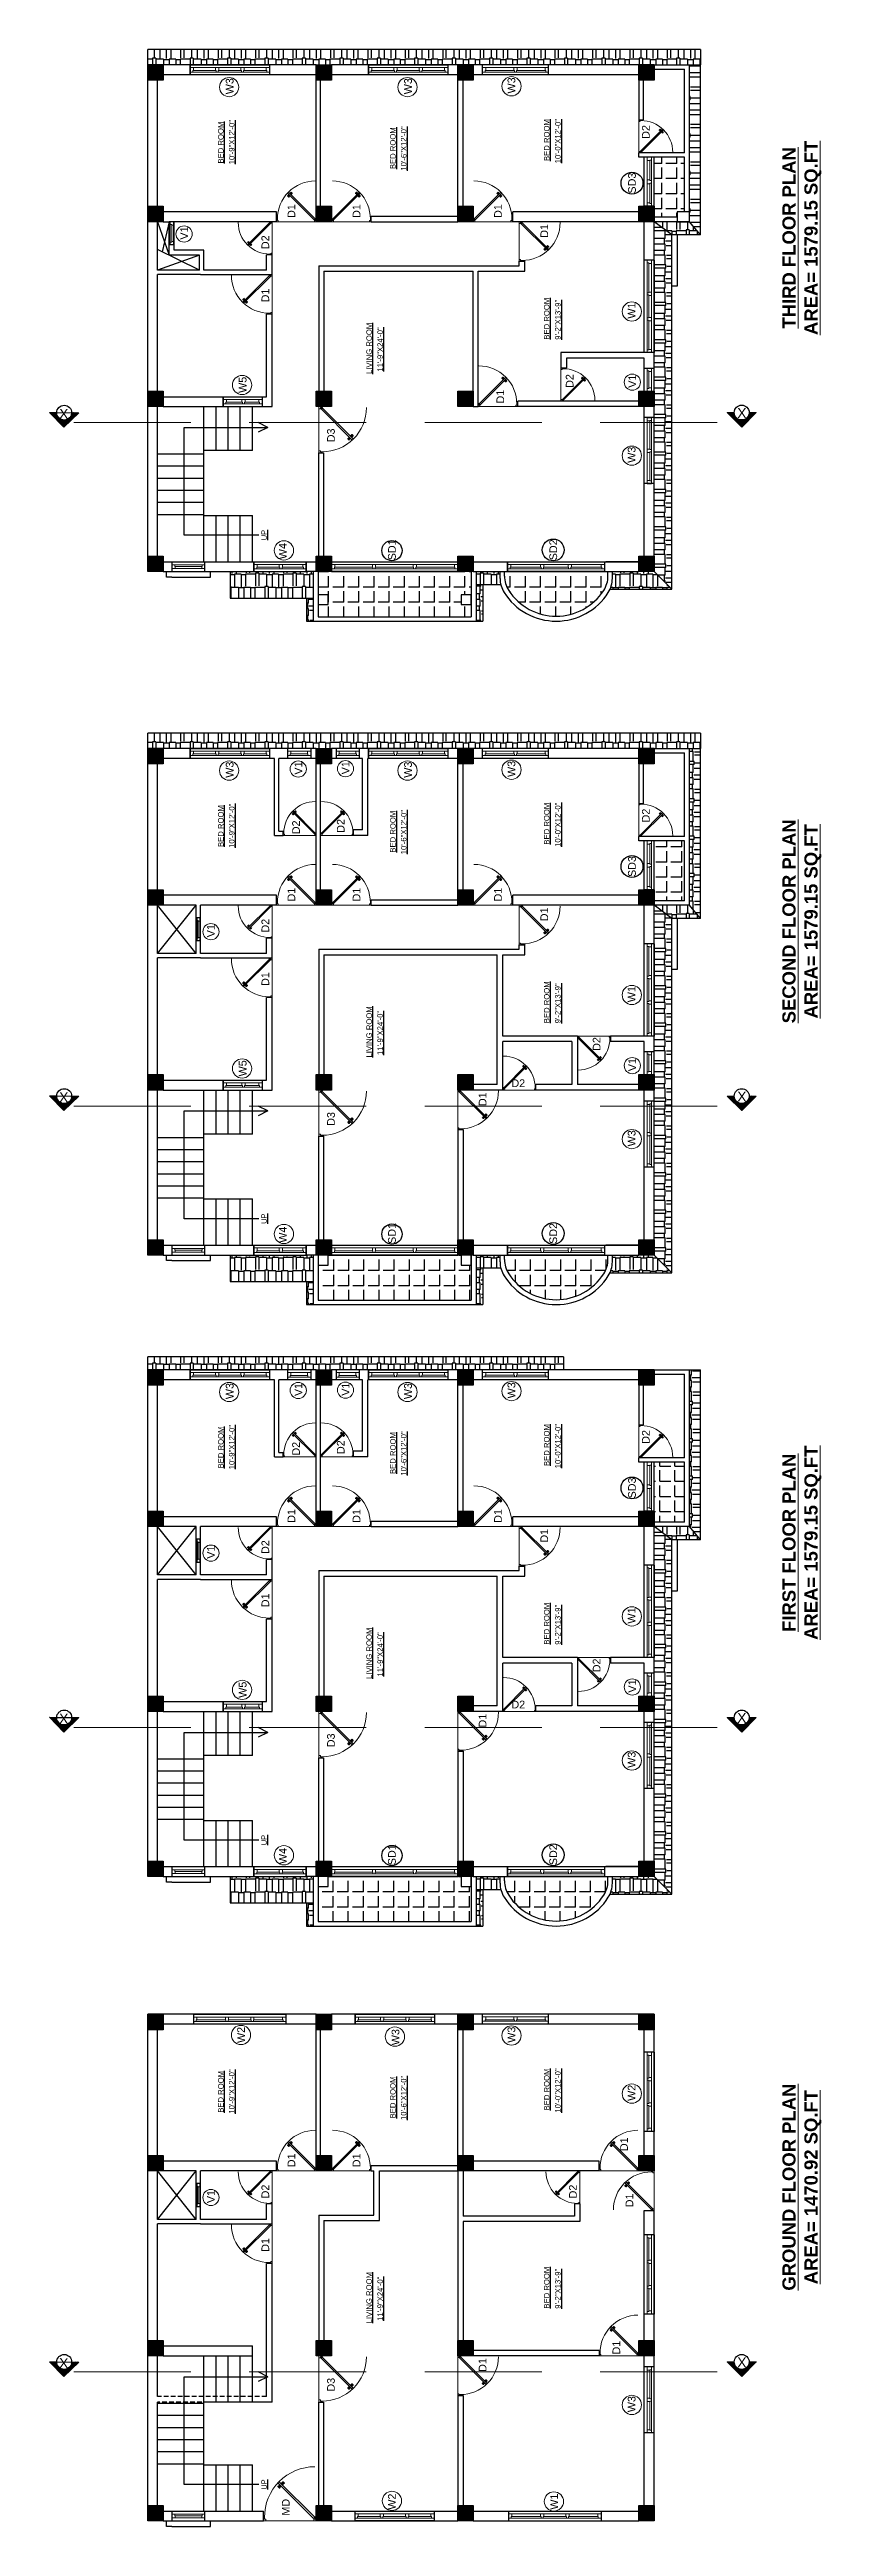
# Model space of a CAD drawing. Header units: inches. Extents: x 1397 to 20304, y -27267 to -746.
# Drawn here: x 13677 to 14378, y -19733 to -17483 of the extents above; entities that cross this region are included whole.
import ezdxf

# ---------------------------------------------------------------- set-up
doc = ezdxf.new("R2010")
doc.units = ezdxf.units.IN
doc.header["$LTSCALE"] = 17
doc.header["$MEASUREMENT"] = 0
doc.linetypes.add('21_FP_00$0$HIDDEN', pattern=[0.375, 0.25, -0.125])
doc.linetypes.add('PHANTOM2', pattern=[1.25, 0.625, -0.125, 0.125, -0.125, 0.125, -0.125])
for name, color, linetype, lineweight in [('25 BOT BAR', 12, 'Continuous', 25), ('aa_section_line', 2, 'PHANTOM2', 13), ('DOOR & WIN', 1, 'Continuous', 25), ('OUTLINE', 1, 'Continuous', 25), ('PUERTAS', 7, 'Continuous', 9), ('TEXT', 231, 'Continuous', 20), ('WINDOW FRAME PLAN', 162, 'Continuous', 18)]:
    doc.layers.add(name, color=color, linetype=linetype, lineweight=lineweight)
doc.layers.add('A-Sect-Iden', color=111, linetype='Continuous')
doc.styles.add('DIMTEXT', font='arial.ttf', dxfattribs={"height": 6})
doc.styles.add('HEADING', font='swissel.ttf')
pattern_1 = [(180, (-4627.926, -29153.114), (-25.5, -12), [6, -5, 7, -3, 9, -4]), (180, (-4633.926, -29153.614), (-25.5, -12), [5, -19, 4, -6]), (180, (-4645.926, -29152.364), (-25.5, -12), [3, -31]), (270, (-4627.926, -29153.114), (8.5, -12), [11.5, -36.5]), (270, (-4633.926, -29153.114), (8.5, -12), [11.25, -36.75]), (270, (-4638.926, -29153.114), (8.5, -12), [10.5, -37.5]), (270, (-4645.926, -29152.364), (8.5, -12), [11.5, -36.5]), (270, (-4648.926, -29152.364), (8.5, -12), [11.5, -36.5]), (270, (-4657.926, -29153.114), (8.5, -12), [11, -37])]
pattern_2 = [(90, (-4627.926, -29153.114), (-12, 25.5), [6, -5, 7, -3, 9, -4]), (90, (-4628.426, -29147.114), (-12, 25.5), [5, -19, 4, -6]), (90, (-4627.176, -29135.114), (-12, 25.5), [3, -31]), (180, (-4627.926, -29153.114), (-12, -8.5), [11.5, -36.5]), (180, (-4627.926, -29147.114), (-12, -8.5), [11.25, -36.75]), (180, (-4627.926, -29142.114), (-12, -8.5), [10.5, -37.5]), (180, (-4627.176, -29135.114), (-12, -8.5), [11.5, -36.5]), (180, (-4627.176, -29132.114), (-12, -8.5), [11.5, -36.5]), (180, (-4627.926, -29123.114), (-12, -8.5), [11, -37])]
pattern_3 = [(90, (-4627.926, -29153.114), (-13.75, 8e-16), [10, -3.75]), (180, (-4627.926, -29153.114), (-2e-15, -13.75), [10, -3.75])]
pattern_4 = [(180, (-4627.926, -28588.423), (-25.5, -12), [6, -5, 7, -3, 9, -4]), (180, (-4633.926, -28588.923), (-25.5, -12), [5, -19, 4, -6]), (180, (-4645.926, -28587.673), (-25.5, -12), [3, -31]), (270, (-4627.926, -28588.423), (8.5, -12), [11.5, -36.5]), (270, (-4633.926, -28588.423), (8.5, -12), [11.25, -36.75]), (270, (-4638.926, -28588.423), (8.5, -12), [10.5, -37.5]), (270, (-4645.926, -28587.673), (8.5, -12), [11.5, -36.5]), (270, (-4648.926, -28587.673), (8.5, -12), [11.5, -36.5]), (270, (-4657.926, -28588.423), (8.5, -12), [11, -37])]
pattern_5 = [(90, (-4627.926, -28588.423), (-12, 25.5), [6, -5, 7, -3, 9, -4]), (90, (-4628.426, -28582.423), (-12, 25.5), [5, -19, 4, -6]), (90, (-4627.176, -28570.423), (-12, 25.5), [3, -31]), (180, (-4627.926, -28588.423), (-12, -8.5), [11.5, -36.5]), (180, (-4627.926, -28582.423), (-12, -8.5), [11.25, -36.75]), (180, (-4627.926, -28577.423), (-12, -8.5), [10.5, -37.5]), (180, (-4627.176, -28570.423), (-12, -8.5), [11.5, -36.5]), (180, (-4627.176, -28567.423), (-12, -8.5), [11.5, -36.5]), (180, (-4627.926, -28558.423), (-12, -8.5), [11, -37])]
pattern_6 = [(90, (-5562.415, -28588.423), (-13.75, 8e-16), [10, -3.75]), (180, (-5562.415, -28588.423), (-2e-15, -13.75), [10, -3.75])]
pattern_7 = [(180, (-4627.926, -27967.295), (-25.5, -12), [6, -5, 7, -3, 9, -4]), (180, (-4633.926, -27967.795), (-25.5, -12), [5, -19, 4, -6]), (180, (-4645.926, -27966.545), (-25.5, -12), [3, -31]), (270, (-4627.926, -27967.2945), (8.5, -12), [11.5, -36.5]), (270, (-4633.926, -27967.2945), (8.5, -12), [11.25, -36.75]), (270, (-4638.926, -27967.2945), (8.5, -12), [10.5, -37.5]), (270, (-4645.926, -27966.5445), (8.5, -12), [11.5, -36.5]), (270, (-4648.926, -27966.5445), (8.5, -12), [11.5, -36.5]), (270, (-4657.926, -27967.2945), (8.5, -12), [11, -37])]
pattern_8 = [(90, (-4627.926, -27967.295), (-12, 25.5), [6, -5, 7, -3, 9, -4]), (90, (-4628.426, -27961.295), (-12, 25.5), [5, -19, 4, -6]), (90, (-4627.176, -27949.295), (-12, 25.5), [3, -31]), (180, (-4627.926, -27967.2945), (-12, -8.5), [11.5, -36.5]), (180, (-4627.926, -27961.2945), (-12, -8.5), [11.25, -36.75]), (180, (-4627.926, -27956.2945), (-12, -8.5), [10.5, -37.5]), (180, (-4627.176, -27949.2945), (-12, -8.5), [11.5, -36.5]), (180, (-4627.176, -27946.2945), (-12, -8.5), [11.5, -36.5]), (180, (-4627.926, -27937.2945), (-12, -8.5), [11, -37])]
pattern_9 = [(90, (-6502.005, -27967.295), (-13.75, 8e-16), [10, -3.75]), (180, (-6502.005, -27967.295), (-2e-15, -13.75), [10, -3.75])]

msp = doc.modelspace()

# ---------------------------------------------------------------- texts
at = {"layer": 'A-Sect-Iden', "ltscale": 0.5, "char_height": 9, "width": 12.25, "attachment_point": 5, "style": 'HEADING'}
for insert, rotation in [((13689.9, -17813.6), 359.2631), ((14305.8, -17812.9), 359.8551), ((13689.9, -18434.7), 359.2631), ((14305.8, -18434), 359.8551), ((13689.9, -18999.4), 359.2631), ((14305.8, -18998.7), 359.8551), ((13689.9, -19585), 359.2631), ((14305.8, -19584.3), 359.8551)]:
    msp.add_mtext('X', dxfattribs=dict(at, insert=insert, rotation=rotation))
at = {"layer": 'DOOR & WIN', "char_height": 5, "attachment_point": 5, "rotation": 90}
for s, insert in [('{\\fArial TUR|b0|i0|c0|p34;\\L\\C7;BED ROOM}', (13832.6, -17567.1)), ('{\\fArial TUR|b0|i0|c0|p34;\\L\\C7;10\'-9"X12\'-0"}', (13842.5, -17566.7)), ('{\\fArial TUR|b0|i0|c0|p34;\\L\\C7;BED ROOM}', (13988.9, -17572.2)), ('{\\fArial TUR|b0|i0|c0|p34;\\L\\C7;10\'-6"X12\'-0"}', (13998.7, -17572.5)), ('{\\fArial TUR|b0|i0|c162|p34;\\L\\C7; \\fArial TUR|b0|i0|c0|p34;BED \\fArial TUR|b0|i0|c162|p34;ROOM}', (14128.6, -17565.8)), ('{\\fArial TUR|b0|i0|c0|p34;\\L\\C7;10\'-0"X12\'-0"}', (14138.7, -17565.8)), ('{\\fArial TUR|b0|i0|c162|p34;\\L\\C7; \\fArial TUR|b0|i0|c0|p34;BED \\fArial TUR|b0|i0|c162|p34;ROOM}', (14128.6, -17728.1)), ('{\\fArial TUR|b0|i0|c0|p34;\\L\\C7;9\'-2"X13\'-9"}', (14138.7, -17728.1)), ('{\\fArial TUR|b0|i0|c162|p34;\\L\\C7; \\fArial TUR|b0|i0|c0|p34;LIVING \\fArial TUR|b0|i0|c162|p34;ROOM}', (13967.3, -17755.1)), ('{\\fArial TUR|b0|i0|c0|p34;\\L\\C7;11\'-9"X24\'-0"}', (13977.3, -17755.1)), ('{\\L\\C7;UP}', (13871.9, -17923.8)), ('{\\fArial TUR|b0|i0|c0|p34;\\L\\C7;BED ROOM}', (13832.6, -18188.2)), ('{\\fArial TUR|b0|i0|c0|p34;\\L\\C7;10\'-9"X12\'-0"}', (13842.5, -18187.9)), ('{\\fArial TUR|b0|i0|c0|p34;\\L\\C7;BED ROOM}', (13988.9, -18193.3)), ('{\\fArial TUR|b0|i0|c0|p34;\\L\\C7;10\'-6"X12\'-0"}', (13998.7, -18193.7)), ('{\\fArial TUR|b0|i0|c162|p34;\\L\\C7; \\fArial TUR|b0|i0|c0|p34;BED \\fArial TUR|b0|i0|c162|p34;ROOM}', (14128.6, -18187)), ('{\\fArial TUR|b0|i0|c0|p34;\\L\\C7;10\'-0"X12\'-0"}', (14138.7, -18187)), ('{\\fArial TUR|b0|i0|c162|p34;\\L\\C7; \\fArial TUR|b0|i0|c0|p34;BED \\fArial TUR|b0|i0|c162|p34;ROOM}', (14128.6, -18349.3)), ('{\\fArial TUR|b0|i0|c0|p34;\\L\\C7;9\'-2"X13\'-9"}', (14138.7, -18349.3)), ('{\\fArial TUR|b0|i0|c162|p34;\\L\\C7; \\fArial TUR|b0|i0|c0|p34;LIVING \\fArial TUR|b0|i0|c162|p34;ROOM}', (13967.3, -18376.2)), ('{\\fArial TUR|b0|i0|c0|p34;\\L\\C7;11\'-9"X24\'-0"}', (13977.3, -18376.2)), ('{\\L\\C7;UP}', (13871.9, -18545)), ('{\\fArial TUR|b0|i0|c0|p34;\\L\\C7;BED ROOM}', (13832.6, -18752.9)), ('{\\fArial TUR|b0|i0|c0|p34;\\L\\C7;10\'-9"X12\'-0"}', (13842.5, -18752.6)), ('{\\fArial TUR|b0|i0|c0|p34;\\L\\C7;BED ROOM}', (13988.9, -18758)), ('{\\fArial TUR|b0|i0|c0|p34;\\L\\C7;10\'-6"X12\'-0"}', (13998.7, -18758.4)), ('{\\fArial TUR|b0|i0|c162|p34;\\L\\C7; \\fArial TUR|b0|i0|c0|p34;BED \\fArial TUR|b0|i0|c162|p34;ROOM}', (14128.6, -18751.7)), ('{\\fArial TUR|b0|i0|c0|p34;\\L\\C7;10\'-0"X12\'-0"}', (14138.7, -18751.7)), ('{\\fArial TUR|b0|i0|c162|p34;\\L\\C7; \\fArial TUR|b0|i0|c0|p34;BED \\fArial TUR|b0|i0|c162|p34;ROOM}', (14128.6, -18914)), ('{\\fArial TUR|b0|i0|c0|p34;\\L\\C7;9\'-2"X13\'-9"}', (14138.7, -18914)), ('{\\fArial TUR|b0|i0|c162|p34;\\L\\C7; \\fArial TUR|b0|i0|c0|p34;LIVING \\fArial TUR|b0|i0|c162|p34;ROOM}', (13967.3, -18940.9)), ('{\\fArial TUR|b0|i0|c0|p34;\\L\\C7;11\'-9"X24\'-0"}', (13977.3, -18940.9)), ('{\\L\\C7;UP}', (13871.9, -19109.7)), ('{\\fArial TUR|b0|i0|c0|p34;\\L\\C7;BED ROOM}', (13832.6, -19338.5)), ('{\\fArial TUR|b0|i0|c0|p34;\\L\\C7;10\'-9"X12\'-0"}', (13842.5, -19338.2)), ('{\\fArial TUR|b0|i0|c0|p34;\\L\\C7;BED ROOM}', (13988.9, -19343.6)), ('{\\fArial TUR|b0|i0|c0|p34;\\L\\C7;10\'-6"X12\'-0"}', (13998.7, -19344)), ('{\\fArial TUR|b0|i0|c162|p34;\\L\\C7; \\fArial TUR|b0|i0|c0|p34;BED \\fArial TUR|b0|i0|c162|p34;ROOM}', (14128.6, -19337.3)), ('{\\fArial TUR|b0|i0|c0|p34;\\L\\C7;10\'-0"X12\'-0"}', (14138.7, -19337.3)), ('{\\fArial TUR|b0|i0|c162|p34;\\L\\C7; \\fArial TUR|b0|i0|c0|p34;LIVING \\fArial TUR|b0|i0|c162|p34;ROOM}', (13967.3, -19526.5)), ('{\\fArial TUR|b0|i0|c0|p34;\\L\\C7;11\'-9"X24\'-0"}', (13977.3, -19526.5)), ('{\\fArial TUR|b0|i0|c162|p34;\\L\\C7; \\fArial TUR|b0|i0|c0|p34;BED \\fArial TUR|b0|i0|c162|p34;ROOM}', (14128.6, -19517.4)), ('{\\fArial TUR|b0|i0|c0|p34;\\L\\C7;9\'-2"X13\'-9"}', (14138.7, -19517.4)), ('{\\L\\C7;UP}', (13871.9, -19695.3))]:
    msp.add_mtext(s, dxfattribs=dict(at, insert=insert))
at = {"layer": 'TEXT', "style": 'DIMTEXT'}
for s, p in [('W3', (13844.1, -17523.2)), ('W3', (14006.1, -17523.2)), ('W3', (14100, -17522.5)), ('D2', (14222.1, -17563.7)), ('SD3', (14209.5, -17613.4)), ('D1', (13900.2, -17635.6)), ('D1', (13959.3, -17635.6)), ('D1', (14087.8, -17635.6)), ('V1', (13802.8, -17655.3)), ('D1', (14129.8, -17653.6)), ('D2', (13876.5, -17663.9)), ('D1', (13876.5, -17712.3)), ('W1', (14209.2, -17727.1)), ('W5', (13855.9, -17794.6)), ('D2', (14152.9, -17790)), ('V1', (14209.8, -17789.9)), ('D1', (14089.9, -17804.2)), ('D3', (13936.1, -17839.4)), ('W3', (14209.2, -17858.1)), ('W4', (13892.4, -17945.7)), ('SD1', (13991.5, -17946.7)), ('SD2', (14138, -17946.7)), ('W3', (13844.1, -18144.3)), ('V1', (13906.5, -18141.5)), ('V1', (13949.4, -18141.2)), ('W3', (14006.1, -18144.3)), ('W3', (14100, -18143.6)), ('D2', (13904.4, -18195.6)), ('D2', (13945, -18194.3)), ('D2', (14222.1, -18184.9)), ('SD3', (14209.5, -18234.5)), ('D1', (13900.2, -18256.7)), ('D1', (13959.3, -18256.7)), ('D1', (14087.8, -18256.7)), ('D2', (13876.5, -18285)), ('D1', (14129.8, -18274.7)), ('V1', (13827.1, -18289.3)), ('D1', (13876.5, -18333.5)), ('W1', (14209.2, -18348.3)), ('D2', (14177.4, -18392.5)), ('W5', (13855.9, -18415.7)), ('V1', (14209.8, -18411)), ('D1', (14073.8, -18442.7)), ('D3', (13936.1, -18460.6)), ('W3', (14209.2, -18479.3)), ('W4', (13892.4, -18566.9)), ('SD1', (13991.5, -18567.9)), ('SD2', (14138, -18567.9)), ('W3', (13844.1, -18709)), ('V1', (13906.5, -18706.2)), ('V1', (13949.4, -18705.9)), ('W3', (14006.1, -18709)), ('W3', (14100, -18708.3)), ('D2', (13904.4, -18760.3)), ('D2', (13945, -18758.9)), ('D2', (14222.1, -18749.6)), ('SD3', (14209.5, -18799.2)), ('D1', (13900.2, -18821.4)), ('D1', (13959.3, -18821.4)), ('D1', (14087.8, -18821.4)), ('D2', (13876.5, -18849.7)), ('D1', (14129.8, -18839.4)), ('V1', (13827.1, -18854)), ('D1', (13876.5, -18898.1)), ('W1', (14209.2, -18913)), ('D2', (14177.4, -18957.2)), ('W5', (13855.9, -18980.4)), ('V1', (14209.8, -18975.7)), ('D1', (14073.8, -19007.4)), ('D3', (13936.1, -19025.3)), ('W3', (14209.2, -19044)), ('W4', (13892.4, -19131.5)), ('SD1', (13991.5, -19132.5)), ('SD2', (14138, -19132.5)), ('W2', (13854.5, -19294.1)), ('W3', (13994.7, -19296.1)), ('W3', (14100, -19293.9)), ('W2', (14209.2, -19346.7)), ('D1', (13900.2, -19407)), ('D1', (13959.3, -19407)), ('D1', (14202.3, -19392.3)), ('D2', (13876.5, -19435.3)), ('D2', (14155.9, -19435.3)), ('V1', (13827.1, -19439.6)), ('D1', (14207.2, -19443.4)), ('D1', (13876.5, -19483.8)), ('D1', (14073.8, -19593)), ('D1', (14195.3, -19577.1)), ('D3', (13936.1, -19610.9)), ('W3', (14209.2, -19629.6)), ('MD', (13895.1, -19723.6)), ('W2', (13991.5, -19718.2)), ('W1', (14138.8, -19718.2))]:
    msp.add_text(s, height=7, rotation=90, dxfattribs=at).set_placement(p)
for p in [(14096.5, -18425.4), (14096.5, -18990)]:
    msp.add_text('D2', height=7, dxfattribs=at).set_placement(p)
at = {"layer": 'TEXT', "char_height": 12, "width": 396.298, "attachment_point": 2, "rotation": 90}
for s, insert in [('{\\fArial|b1|i0|c0|p34;\\LTHIRD FLOOR PLAN \\PAREA= 1579.15 SQ.FT}', (14342.6, -17653.7)), ('{\\fArial|b1|i0|c0|p34;\\LSECOND FLOOR PLAN \\PAREA= 1579.15 SQ.FT}', (14342.6, -18274.8)), ('{\\fArial|b1|i0|c0|p34;\\LFIRST FLOOR PLAN \\PAREA= 1579.15 SQ.FT}', (14342.6, -18839.5)), ('{\\fArial|b1|i0|c0|p34;\\LGROUND FLOOR PLAN \\PAREA= 1470.92 SQ.FT}', (14342.6, -19425.1))]:
    msp.add_mtext(s, dxfattribs=dict(at, insert=insert))

# ---------------------------------------------------------------- blocks, each defined once
blk = doc.blocks.new('DFFDFD')
at = {"layer": 'DOOR & WIN'}
for p, q in [((-13646.8, -2252.3), (-13646.8, -2168.3)), ((-13637.8, -2168.3), (-13646.8, -2168.3)), ((-13637.8, -2168.3), (-13637.8, -2252.3)), ((-13637.8, -2252.3), (-13646.8, -2252.3)), ((-13637.8, -2252.3), (-13646.8, -2252.3))]:
    blk.add_line(p, q, dxfattribs=at)
at = {"layer": 'WINDOW FRAME PLAN'}
for p, q in [((-13644.3, -2168.3), (-13644.3, -2170.8)), ((-13644.3, -2249.8), (-13644.3, -2170.8)), ((-13644.3, -2170.8), (-13642.8, -2170.8)), ((-13642.8, -2170.8), (-13642.8, -2171.3)), ((-13642.8, -2171.3), (-13642.8, -2197.8)), ((-13642.8, -2171.3), (-13640.3, -2171.3)), ((-13640.3, -2168.3), (-13640.3, -2171.3)), ((-13640.3, -2171.3), (-13640.3, -2249.3)), ((-13644.3, -2197.8), (-13642.8, -2197.8)), ((-13644.3, -2199.8), (-13642.8, -2199.8)), ((-13642.8, -2197.3), (-13640.3, -2197.3)), ((-13642.8, -2199.8), (-13642.8, -2200.3)), ((-13642.8, -2199.8), (-13642.8, -2220.8)), ((-13642.8, -2200.3), (-13640.3, -2200.3)), ((-13644.3, -2220.8), (-13642.8, -2220.8)), ((-13644.3, -2222.8), (-13642.8, -2222.8)), ((-13642.8, -2220.3), (-13640.3, -2220.3)), ((-13642.8, -2220.8), (-13642.8, -2220.3)), ((-13642.8, -2222.8), (-13642.8, -2249.3)), ((-13642.8, -2223.3), (-13640.3, -2223.3)), ((-13644.3, -2252.3), (-13644.3, -2249.8)), ((-13644.3, -2249.8), (-13642.8, -2249.8)), ((-13642.8, -2249.3), (-13640.3, -2249.3)), ((-13642.8, -2249.8), (-13642.8, -2249.3)), ((-13640.3, -2252.3), (-13640.3, -2249.3))]:
    blk.add_line(p, q, dxfattribs=at)
blk = doc.blocks.new('3ft')
at = {"layer": 'PUERTAS', "color": 6}
for p, q in [((1, 2.5), (25.2, 26.7)), ((26, 25.9), (1.8, 1.6)), ((26, 25.9), (25.2, 26.7)), ((0, 2.4), (0, 0)), ((0.7, 2.4), (0, 2.4)), ((1.6, 0), (0, 0)), ((0.7, 1.5), (0.7, 2.4)), ((0.8, 1.5), (0.7, 1.5)), ((0.8, 1.5), (0.8, 2.4)), ((0.8, 1.2), (0.8, 1.5)), ((1.6, 1.2), (0.8, 1.2)), ((1.6, 1.8), (0.9, 2.5)), ((1.6, 1.9), (1, 2.5)), ((1.6, 1.9), (1.6, 1.8)), ((1.8, 1.6), (1.6, 1.8)), ((1.6, 0), (1.6, 1.2)), ((34.4, 0), (34.4, 1.2)), ((34.4, 1.2), (35.2, 1.2)), ((34.4, 0), (36, 0)), ((35.2, 1.2), (35.2, 2.4)), ((35.2, 2.4), (36, 2.4)), ((36, 0), (36, 2.4))]:
    blk.add_line(p, q, dxfattribs=at)
at = {"layer": 'PUERTAS', "color": 8}
for p, q in [((22.6, 24.9), (21.6, 25.7)), ((22.6, 25), (21.7, 25.7)), ((22.7, 25.1), (21.8, 25.9)), ((22.1, 26.3), (22, 26.1)), ((22.9, 25.2), (22, 26.1)), ((22.1, 26.3), (22.3, 26.4)), ((22.3, 26.4), (22.3, 26.4)), ((23.2, 25.5), (22.3, 26.4)), ((23.3, 25.7), (22.5, 26.6)), ((23.5, 25.8), (22.7, 26.8)), ((23.4, 25.8), (22.7, 26.7)), ((22.7, 24.3), (23, 24.8)), ((23, 25), (22.8, 25.1)), ((23, 25), (22.9, 25.2)), ((23, 25), (22.9, 25.1)), ((22.9, 24.5), (23.1, 24.9)), ((23.1, 25.1), (23, 25.2)), ((23.1, 24.8), (23.2, 25)), ((23.3, 25.3), (23.2, 25.4)), ((23.4, 25.4), (23.3, 25.6)), ((23.4, 25.4), (23.3, 25.5)), ((23.4, 25.4), (23.3, 25.5)), ((23.3, 24.9), (23.3, 25.1)), ((23.5, 25.1), (23.3, 25.1)), ((23.6, 25.3), (23.4, 25.2)), ((23.9, 25.5), (23.5, 25.3)), ((24.1, 25.7), (23.6, 25.4)), ((23.6, 23.4), (24.1, 23.7)), ((23.8, 23.6), (24.2, 23.8)), ((24.1, 23.8), (24.3, 23.9)), ((24.2, 24), (24.4, 24)), ((24.2, 23.3), (25, 22.3)), ((24.3, 23.7), (24.4, 23.6)), ((24.3, 23.7), (24.5, 23.6)), ((24.3, 23.6), (24.4, 23.5)), ((24.3, 23.3), (25.1, 22.4)), ((24.4, 24.2), (24.4, 24)), ((24.4, 23.8), (24.5, 23.7)), ((24.4, 23.4), (25.2, 22.5)), ((24.6, 24.3), (24.5, 24.1)), ((24.5, 23.6), (25.4, 22.7)), ((24.8, 24.6), (24.6, 24.2)), ((24.6, 24), (24.7, 23.9)), ((25, 24.8), (24.7, 24.3)), ((24.7, 24.1), (24.8, 23.9)), ((24.7, 24.1), (24.8, 24)), ((24.8, 24.1), (24.9, 24)), ((24.8, 23.8), (25.7, 23)), ((25, 24), (25.9, 23.2)), ((25.1, 24.2), (26.1, 23.4)), ((25.1, 24.1), (26, 23.3)), ((25.6, 22.8), (25.4, 22.7)), ((25.6, 22.8), (25.7, 23)), ((25.7, 23), (25.7, 23)), ((0, 0), (36, 0))]:
    blk.add_line(p, q, dxfattribs=at)
at = {"layer": 'PUERTAS', "color": 1}
for p, q in [((21.7, 25.8), (22.1, 26.3)), ((21.7, 25.7), (22.2, 26.2)), ((21.7, 25.8), (21.7, 25.8)), ((22.5, 25), (21.7, 25.6)), ((22.6, 26.7), (22.1, 26.3)), ((22.7, 26.7), (22.2, 26.2)), ((22.6, 26.7), (22.6, 26.7)), ((22.6, 25), (23, 25.4)), ((22.6, 24.3), (22.9, 24.7)), ((22.6, 24.1), (22.6, 24.1)), ((22.7, 25.1), (22.7, 25.1)), ((23.4, 25.9), (22.8, 26.7)), ((22.8, 25.1), (23.1, 25.3)), ((22.9, 25), (22.8, 25.1)), ((22.9, 24.9), (23.2, 25.2)), ((22.9, 24.8), (22.9, 24.8)), ((22.9, 24.7), (22.9, 24.7)), ((23.4, 25.8), (23, 25.4)), ((23.3, 25.6), (23.1, 25.3)), ((23.5, 25.5), (23.2, 25.2)), ((23.3, 25.7), (23.3, 25.7)), ((23.4, 25.5), (23.3, 25.6)), ((23.4, 23.3), (23.4, 23.3)), ((23.6, 25.5), (23.6, 25.5)), ((23.6, 23.3), (24, 23.6)), ((24.1, 25.8), (23.7, 25.5)), ((23.7, 25.5), (23.7, 25.5)), ((24, 23.6), (24, 23.6)), ((24.1, 23.6), (24.1, 23.6)), ((24.3, 25.8), (24.3, 25.8)), ((24.3, 23.6), (24.5, 23.9)), ((24.3, 23.3), (24.7, 23.7)), ((24.3, 23.6), (24.4, 23.5)), ((24.3, 23.2), (24.9, 22.4)), ((24.4, 23.5), (24.6, 23.8)), ((24.4, 23.4), (24.4, 23.4)), ((24.8, 24.1), (24.5, 23.9)), ((24.9, 24), (24.6, 23.8)), ((25.1, 24.1), (24.7, 23.7)), ((25.1, 24.8), (24.8, 24.4)), ((24.8, 24.4), (24.8, 24.4)), ((24.8, 24.3), (24.8, 24.3)), ((24.8, 24.1), (24.9, 24)), ((25, 24), (25, 24)), ((25, 22.4), (25.5, 22.9)), ((25.1, 25), (25.1, 25)), ((25.1, 22.4), (25.6, 22.8)), ((25.2, 24.1), (26, 23.5)), ((26, 23.4), (25.5, 22.9)), ((26, 23.3), (25.6, 22.8)), ((26, 23.3), (26, 23.3)), ((25.1, 22.4), (25.1, 22.4))]:
    blk.add_line(p, q, dxfattribs=at)
at = {"layer": 'PUERTAS', "color": 2}
for p, q in [((22, 26.1), (22, 26.1)), ((25.4, 22.7), (25.4, 22.7))]:
    blk.add_line(p, q, dxfattribs=at)
at = {"layer": 'PUERTAS', "color": 6}
for radius in [0.155, 0.0752]:
    blk.add_circle((0.8, 2.6), radius, dxfattribs=at)
blk.add_arc((0.8, 2.6), 34.4, 359.7285, 90.0333, dxfattribs=at)
at = {"layer": 'PUERTAS', "color": 1}
for centre, start, end in [((22.5, 25), 231.0764, 315), ((22.7, 24.2), 135, 225), ((22.7, 26.7), 38.9236, 135), ((22.8, 25.1), 225, 315), ((23, 24.9), 135, 219.7428), ((22.9, 24.8), 315, 39.7428), ((23.3, 25.6), 315, 45), ((23.4, 25.9), 315, 38.9236), ((23.5, 23.4), 225, 315), ((23.5, 25.4), 50.2572, 135), ((23.6, 25.5), 230.2572, 315), ((24.1, 23.6), 50.2572, 135), ((24.2, 25.7), 45, 135), ((24.2, 23.7), 230.2572, 315), ((24.3, 23.2), 135, 218.9236), ((24.4, 23.5), 135, 225), ((24.8, 24.3), 135, 219.7428), ((24.7, 24.2), 315, 39.7428), ((24.9, 24), 45, 135), ((25, 24.9), 315, 45), ((25.2, 24.1), 51.0764, 135), ((26, 23.4), 315, 51.0764), ((25, 22.4), 218.9236, 315)]:
    blk.add_arc(centre, 0.08, start, end, dxfattribs=at)
blk = doc.blocks.new('*U2802')
at = {"color": 3, "xscale": -1}
blk.add_blockref('3ft', (42, 0), dxfattribs=at)
blk = doc.blocks.new('ffddd')
at = {"layer": 'DOOR & WIN'}
for p, q in [((-13345.3, -2388.1), (-13345.3, -2316.1)), ((-13336.3, -2316.1), (-13345.3, -2316.1)), ((-13336.3, -2316.1), (-13336.3, -2388.1)), ((-13336.3, -2388.1), (-13345.3, -2388.1)), ((-13336.3, -2388.1), (-13345.3, -2388.1))]:
    blk.add_line(p, q, dxfattribs=at)
at = {"layer": 'WINDOW FRAME PLAN'}
for p, q in [((-13342.8, -2316.1), (-13342.8, -2318.6)), ((-13338.8, -2316.1), (-13338.8, -2319.1)), ((-13342.8, -2385.6), (-13342.8, -2318.6)), ((-13342.8, -2318.6), (-13341.3, -2318.6)), ((-13342.8, -2339.6), (-13341.3, -2339.6)), ((-13341.3, -2318.6), (-13341.3, -2319.1)), ((-13341.3, -2319.1), (-13341.3, -2339.6)), ((-13341.3, -2319.1), (-13338.8, -2319.1)), ((-13341.3, -2339.1), (-13338.8, -2339.1)), ((-13338.8, -2319.1), (-13338.8, -2385.1)), ((-13342.8, -2341.6), (-13341.3, -2341.6)), ((-13342.8, -2362.6), (-13341.3, -2362.6)), ((-13341.3, -2341.6), (-13341.3, -2342.1)), ((-13341.3, -2341.6), (-13341.3, -2362.6)), ((-13341.3, -2342.1), (-13338.8, -2342.1)), ((-13341.3, -2362.1), (-13338.8, -2362.1)), ((-13341.3, -2362.6), (-13341.3, -2362.1)), ((-13342.8, -2364.6), (-13341.3, -2364.6)), ((-13342.8, -2388.1), (-13342.8, -2385.6)), ((-13342.8, -2385.6), (-13341.3, -2385.6)), ((-13341.3, -2364.6), (-13341.3, -2385.6)), ((-13341.3, -2365.1), (-13338.8, -2365.1)), ((-13341.3, -2385.1), (-13338.8, -2385.1)), ((-13341.3, -2385.6), (-13341.3, -2385.1)), ((-13338.8, -2388.1), (-13338.8, -2385.1))]:
    blk.add_line(p, q, dxfattribs=at)
blk = doc.blocks.new('*U3029')
at = {"layer": 'PUERTAS', "color": 2}
for p, q in [((11.6, 30.2), (12.6, 31.2)), ((11.6, 30.2), (39.9, 1.9)), ((12.3, 26.5), (12.3, 26.4)), ((40.8, 2.9), (12.6, 31.2)), ((16.3, 30.5), (16.4, 30.5)), ((0, 0), (0, 2.8)), ((0.9, 2.8), (0, 2.8)), ((1.9, 0), (0, 0)), ((0.9, 1.4), (0.9, 2.8)), ((1.9, 1.4), (0.9, 1.4)), ((1.9, 0), (1.9, 1.4)), ((39.9, 1.9), (40.2, 2.1)), ((40.1, 2.2), (40.9, 3)), ((40.1, 2.2), (40.2, 2.1)), ((40.1, 0), (40.1, 1.4)), ((40.1, 1.4), (41.1, 1.4)), ((40.1, 0), (42, 0)), ((40.2, 2.1), (40.9, 2.9)), ((41.1, 1.8), (41.1, 2.8)), ((41.1, 1.4), (41.1, 1.8)), ((41.1, 1.8), (41.2, 1.8)), ((41.2, 1.8), (41.2, 2.9)), ((41.2, 2.8), (42, 2.8)), ((42, 2.8), (42, 0))]:
    blk.add_line(p, q, dxfattribs=at)
at = {"layer": 'PUERTAS', "color": 8}
for p, q in [((12.7, 28.2), (11.6, 27.3)), ((12.7, 28.1), (11.6, 27.2)), ((12.9, 28), (11.8, 27.1)), ((13, 27.8), (12, 26.9)), ((12, 26.8), (12, 26.8)), ((12.2, 26.6), (12, 26.8)), ((12.2, 26.6), (12.3, 26.4)), ((13.4, 27.5), (12.4, 26.5)), ((13.5, 27.3), (12.6, 26.3)), ((12.8, 28.9), (13.2, 28.3)), ((13.7, 27.2), (12.8, 26.1)), ((13.7, 27.1), (12.8, 26.1)), ((13.1, 28.2), (13, 28)), ((13.1, 28.1), (13, 28)), ((13.1, 28.7), (13.3, 28.2)), ((13.2, 28.1), (13.1, 27.9)), ((13.3, 28), (13.2, 27.8)), ((13.3, 28.4), (13.4, 28.1)), ((13.5, 27.8), (13.4, 27.6)), ((13.5, 28.2), (13.5, 28)), ((13.7, 28), (13.5, 28)), ((13.6, 27.7), (13.5, 27.5)), ((13.7, 27.6), (13.5, 27.5)), ((13.9, 27.8), (13.6, 27.9)), ((13.7, 27.6), (13.6, 27.5)), ((14.2, 27.5), (13.7, 27.8)), ((14.4, 27.3), (13.8, 27.7)), ((13.9, 30), (14.5, 29.6)), ((14.2, 29.7), (14.6, 29.5)), ((14.4, 29.5), (14.7, 29.4)), ((14.6, 30.1), (15.5, 31.2)), ((14.6, 29.3), (14.8, 29.3)), ((14.7, 30.1), (15.6, 31.2)), ((14.7, 29.7), (14.8, 29.8)), ((14.7, 29.7), (14.8, 29.8)), ((14.7, 29.6), (14.9, 29.7)), ((14.8, 29.9), (15.7, 31)), ((14.8, 29.5), (15, 29.6)), ((14.8, 29.1), (14.8, 29.3)), ((15, 29.8), (15.9, 30.8)), ((15, 29.3), (15.2, 29.4)), ((15, 28.9), (15, 29.2)), ((15.3, 28.6), (15, 29.1)), ((15.1, 29.2), (15.3, 29.3)), ((15.5, 28.4), (15.1, 29)), ((15.2, 29.1), (15.4, 29.3)), ((15.2, 29.2), (15.3, 29.3)), ((15.3, 29.4), (16.3, 30.4)), ((15.5, 29.3), (16.5, 30.2)), ((15.6, 29.2), (16.7, 30)), ((15.7, 29.1), (16.7, 30)), ((16.2, 30.7), (16, 30.8)), ((16, 30.8), (16, 30.8)), ((16.2, 30.7), (16.4, 30.5)), ((0, 0), (42, 0))]:
    blk.add_line(p, q, dxfattribs=at)
at = {"layer": 'PUERTAS', "color": 1}
for p, q in [((12.6, 28.2), (11.6, 27.4)), ((11.6, 27.3), (12.2, 26.7)), ((11.7, 27.2), (11.7, 27.2)), ((11.7, 27.2), (12.2, 26.6)), ((12.8, 26.1), (12.2, 26.7)), ((12.7, 26.1), (12.2, 26.6)), ((12.7, 29.1), (12.7, 29.1)), ((12.7, 29), (13.1, 28.4)), ((12.7, 28.2), (13.2, 27.7)), ((12.7, 26.2), (12.7, 26.1)), ((12.8, 28), (12.8, 28)), ((13.7, 27), (12.9, 26.1)), ((13.1, 28.2), (13, 28)), ((13, 28), (13.3, 27.7)), ((13.1, 28.4), (13.1, 28.4)), ((13.1, 28.3), (13.1, 28.3)), ((13.1, 28.2), (13.4, 27.9)), ((13.7, 27.2), (13.2, 27.7)), ((13.6, 27.4), (13.3, 27.7)), ((13.7, 27.6), (13.4, 27.9)), ((13.7, 27.6), (13.6, 27.4)), ((13.6, 27.3), (13.6, 27.3)), ((13.7, 30.1), (13.7, 30.1)), ((13.8, 30.1), (14.4, 29.7)), ((13.8, 27.6), (13.8, 27.6)), ((14, 27.5), (14, 27.6)), ((14.5, 27.2), (14, 27.5)), ((14.4, 29.7), (14.4, 29.7)), ((14.5, 29.7), (14.5, 29.7)), ((14.6, 30.2), (15.4, 31.2)), ((14.6, 30.1), (15.1, 29.6)), ((14.6, 29.7), (14.8, 29.8)), ((14.6, 29.7), (14.9, 29.4)), ((14.7, 27.2), (14.6, 27.2)), ((14.8, 30), (14.8, 30)), ((14.8, 29.8), (15.1, 29.5)), ((15.2, 29.1), (14.9, 29.4)), ((15.6, 29.1), (15.1, 29.6)), ((15.4, 29.2), (15.1, 29.5)), ((15.2, 29.1), (15.4, 29.2)), ((15.3, 29), (15.2, 29)), ((15.3, 28.8), (15.3, 28.8)), ((15.6, 28.3), (15.3, 28.8)), ((15.5, 31.2), (16.1, 30.6)), ((15.5, 29.2), (15.5, 29.2)), ((15.6, 31.1), (15.7, 31.1)), ((15.6, 28.2), (15.6, 28.2)), ((15.7, 31.1), (16.2, 30.6)), ((15.8, 29.1), (16.7, 29.9)), ((16.7, 30), (16.1, 30.6)), ((16.7, 30.1), (16.2, 30.6)), ((16.6, 30.1), (16.7, 30.1))]:
    blk.add_line(p, q, dxfattribs=at)
at = {"layer": 'PUERTAS', "color": 2}
for radius in [0.181, 0.0878]:
    blk.add_circle((41, 3), radius, dxfattribs=at)
at = {"layer": 'PUERTAS', "color": 8}
blk.add_arc((41, 3), 40.1, 89.9667, 180.2715, dxfattribs=at)
at = {"layer": 'PUERTAS', "color": 1}
for centre, start, end in [((11.7, 27.3), 128.9236, 225), ((12.6, 28.1), 45, 128.9236), ((12.8, 29), 135, 225), ((12.9, 28), 45, 135), ((12.9, 26.2), 225, 321.0764), ((13, 28.4), 320.2572, 45), ((13.2, 28.2), 140.2572, 225), ((13.5, 27.4), 315, 45), ((13.8, 30), 45, 135), ((13.8, 27.6), 225, 309.7428), ((13.6, 27.1), 321.0764, 45), ((13.9, 27.5), 45, 129.7428), ((14.4, 29.8), 225, 309.7428), ((14.6, 29.6), 45, 129.7428), ((14.6, 27.3), 225, 315), ((14.7, 30.2), 141.0764, 225), ((14.8, 29.9), 135, 225), ((15.2, 29), 320.2572, 45), ((15.3, 28.9), 140.2572, 225), ((15.5, 31.1), 45, 141.0764), ((15.4, 29.3), 225, 315), ((15.7, 29.2), 225, 308.9236), ((15.6, 28.2), 315, 45)]:
    blk.add_arc(centre, 0.0933, start, end, dxfattribs=at)
blk = doc.blocks.new('*U3030')
at = {"color": 3}
blk.add_blockref('3ft', (0, 0), dxfattribs=at)
blk = doc.blocks.new('2ft6in')
at = {"layer": 'PUERTAS', "color": 2}
for p, q in [((0, 2), (0, 0)), ((0.6, 2), (0, 2)), ((1.3, 0), (0, 0)), ((0.6, 1.3), (0.6, 2)), ((0.7, 1.3), (0.6, 1.3)), ((0.7, 1.3), (0.7, 2)), ((0.7, 1), (0.7, 1.3)), ((1.3, 1), (0.7, 1)), ((0.8, 2.1), (21, 22.3)), ((1.4, 1.6), (0.8, 2.1)), ((1.3, 1.5), (0.8, 2.1)), ((1.4, 1.6), (1.3, 1.5)), ((1.5, 1.4), (1.3, 1.5)), ((1.3, 0), (1.3, 1)), ((21.7, 21.6), (1.5, 1.4)), ((18.3, 21.8), (18.3, 21.8)), ((21.7, 21.6), (21, 22.3)), ((21.2, 18.9), (21.2, 18.9)), ((28.7, 0), (28.7, 1)), ((28.7, 1), (29.3, 1)), ((28.7, 0), (30, 0)), ((29.3, 1), (29.3, 2)), ((29.3, 2), (30, 2)), ((30, 0), (30, 2))]:
    blk.add_line(p, q, dxfattribs=at)
at = {"layer": 'PUERTAS', "color": 8}
for p, q in [((0, 0), (30, 0)), ((18.8, 20.8), (18, 21.4)), ((18.9, 20.8), (18.1, 21.5)), ((19, 20.9), (18.2, 21.6)), ((18.4, 21.9), (18.3, 21.8)), ((19.1, 21), (18.3, 21.7)), ((18.4, 21.9), (18.6, 22)), ((18.6, 22), (18.6, 22)), ((19.3, 21.3), (18.6, 22)), ((19.4, 21.4), (18.8, 22.1)), ((19.6, 21.5), (18.9, 22.3)), ((19.5, 21.5), (18.9, 22.3)), ((18.9, 20.3), (19.2, 20.7)), ((19.1, 20.8), (19, 20.9)), ((19.2, 20.9), (19.1, 21)), ((19.1, 20.8), (19.1, 20.9)), ((19.1, 20.4), (19.3, 20.8)), ((19.3, 20.9), (19.2, 21)), ((19.4, 21.1), (19.3, 21.2)), ((19.3, 20.6), (19.3, 20.8)), ((19.5, 21.2), (19.4, 21.3)), ((19.5, 21.2), (19.4, 21.3)), ((19.5, 21.1), (19.4, 21.2)), ((19.4, 20.8), (19.4, 20.9)), ((19.6, 20.9), (19.4, 20.9)), ((19.7, 21.1), (19.5, 21)), ((20.1, 21.4), (19.6, 21.1)), ((19.9, 21.2), (19.6, 21.1)), ((19.7, 19.5), (20.1, 19.8)), ((19.9, 19.7), (20.2, 19.8)), ((20.1, 19.9), (20.3, 19.9)), ((20.2, 20), (20.3, 20)), ((20.2, 19.7), (20.3, 19.6)), ((20.2, 19.7), (20.3, 19.6)), ((20.2, 19.4), (20.9, 18.7)), ((20.2, 19.4), (20.8, 18.6)), ((20.3, 20.1), (20.4, 20)), ((20.3, 19.8), (20.4, 19.7)), ((20.3, 19.5), (21, 18.8)), ((20.5, 20.3), (20.4, 20.1)), ((20.4, 19.8), (20.4, 19.7)), ((20.7, 20.5), (20.5, 20.2)), ((20.5, 20), (20.6, 19.9)), ((20.5, 19.6), (21.1, 18.9)), ((20.8, 20.6), (20.6, 20.2)), ((20.6, 20.1), (20.7, 20)), ((20.6, 20.1), (20.7, 20)), ((20.6, 20), (20.7, 20)), ((20.7, 19.9), (21.4, 19.2)), ((20.8, 20), (21.6, 19.3)), ((20.9, 20.1), (21.7, 19.5)), ((21, 20.1), (21.7, 19.5)), ((21.3, 19), (21.2, 18.9)), ((21.3, 19), (21.4, 19.1)), ((21.4, 19.2), (21.4, 19.1))]:
    blk.add_line(p, q, dxfattribs=at)
at = {"layer": 'PUERTAS', "color": 1}
for p, q in [((18.1, 21.5), (18.5, 21.9)), ((18.1, 21.4), (18.5, 21.9)), ((18.1, 21.5), (18.1, 21.5)), ((18.7, 20.8), (18.1, 21.3)), ((18.9, 22.3), (18.5, 21.9)), ((18.8, 22.2), (18.5, 21.9)), ((18.8, 22.2), (18.8, 22.2)), ((18.8, 20.8), (19.2, 21.2)), ((18.8, 20.2), (19.1, 20.6)), ((18.9, 20.1), (18.8, 20.1)), ((18.9, 20.9), (18.9, 20.9)), ((19.5, 21.6), (19, 22.3)), ((19, 20.9), (19.2, 21.1)), ((19.1, 20.8), (19, 20.9)), ((19.1, 20.8), (19.3, 21)), ((19.1, 20.7), (19.1, 20.7)), ((19.1, 20.6), (19.1, 20.6)), ((19.5, 21.5), (19.2, 21.2)), ((19.5, 21.3), (19.2, 21.1)), ((19.5, 21.2), (19.3, 21)), ((19.4, 21.4), (19.5, 21.4)), ((19.5, 21.2), (19.4, 21.3)), ((19.5, 19.4), (19.5, 19.4)), ((19.6, 21.2), (19.6, 21.2)), ((19.6, 19.4), (20, 19.7)), ((20.1, 21.5), (19.7, 21.2)), ((19.7, 21.2), (19.7, 21.2)), ((20, 19.7), (20, 19.7)), ((20.1, 19.7), (20.1, 19.7)), ((20.2, 21.5), (20.2, 21.5)), ((20.2, 19.7), (20.4, 19.9)), ((20.2, 19.4), (20.6, 19.8)), ((20.2, 19.7), (20.3, 19.6)), ((20.2, 19.3), (20.8, 18.6)), ((20.3, 19.6), (20.5, 19.8)), ((20.3, 19.5), (20.3, 19.5)), ((20.6, 20.1), (20.4, 19.9)), ((20.7, 20), (20.5, 19.8)), ((20.7, 20.2), (20.6, 20.2)), ((20.9, 20.1), (20.6, 19.8)), ((20.6, 20.1), (20.7, 20)), ((20.9, 20.7), (20.7, 20.3)), ((20.7, 20.3), (20.7, 20.3)), ((20.8, 20), (20.8, 20)), ((20.9, 20.8), (20.9, 20.8)), ((20.9, 18.6), (21.3, 19.1)), ((20.9, 18.7), (21.3, 19)), ((20.9, 18.7), (20.9, 18.7)), ((21, 20.1), (21.7, 19.6)), ((21.7, 19.5), (21.3, 19.1)), ((21.7, 19.4), (21.3, 19)), ((21.6, 19.4), (21.7, 19.4))]:
    blk.add_line(p, q, dxfattribs=at)
at = {"layer": 'PUERTAS', "color": 2}
for radius in [0.129, 0.0627]:
    blk.add_circle((0.7, 2.1), radius, dxfattribs=at)
at = {"layer": 'PUERTAS', "color": 8}
blk.add_arc((0.7, 2.1), 28.7, 359.7285, 90.0333, dxfattribs=at)
at = {"layer": 'PUERTAS', "color": 1}
for centre, start, end in [((18.8, 20.8), 231.0764, 315), ((18.9, 20.2), 135, 225), ((18.9, 22.2), 38.9236, 135), ((19, 20.9), 225, 315), ((19.2, 20.7), 135, 219.7428), ((19.1, 20.6), 315, 39.7428), ((19.5, 21.6), 315, 38.9236), ((19.4, 21.4), 315, 45), ((19.6, 21.2), 50.2572, 135), ((19.6, 19.5), 225, 315), ((19.7, 21.3), 230.2572, 315), ((20.1, 19.6), 50.2572, 135), ((20.2, 21.4), 45, 135), ((20.2, 19.7), 230.2572, 315), ((20.3, 19.4), 135, 218.9236), ((20.4, 19.5), 135, 225), ((20.7, 20.3), 135, 219.7428), ((20.6, 20.2), 315, 39.7428), ((20.8, 20), 45, 135), ((20.8, 18.7), 218.9236, 315), ((20.9, 20.7), 315, 45), ((21, 20.1), 51.0764, 135), ((21.7, 19.5), 315, 51.0764)]:
    blk.add_arc(centre, 0.0667, start, end, dxfattribs=at)
blk = doc.blocks.new('*U2794')
at = {"color": 3, "xscale": -1}
blk.add_blockref('2ft6in', (42, 0), dxfattribs=at)
blk = doc.blocks.new("5'")
at = {"layer": 'WINDOW FRAME PLAN'}
for p, q in [((10026.3, -7897.2), (10086.3, -7897.2)), ((10026.3, -7897.2), (10026.3, -7901.2)), ((10026.3, -7897.2), (10029.3, -7897.2)), ((10028.8, -7901.2), (10028.8, -7899.7)), ((10028.8, -7899.7), (10029.3, -7899.7)), ((10029.3, -7899.7), (10029.3, -7897.2)), ((10029.3, -7899.7), (10054.8, -7899.7)), ((10054.8, -7899.7), (10054.8, -7897.2)), ((10054.8, -7897.2), (10057.8, -7897.2)), ((10055.3, -7899.7), (10054.8, -7899.7)), ((10055.3, -7901.2), (10055.3, -7899.7)), ((10057.3, -7901.2), (10057.3, -7899.7)), ((10057.8, -7899.7), (10057.3, -7899.7)), ((10057.8, -7899.7), (10057.8, -7897.2)), ((10057.8, -7899.7), (10083.3, -7899.7)), ((10086.3, -7897.2), (10083.3, -7897.2)), ((10083.3, -7899.7), (10083.3, -7897.2)), ((10083.8, -7899.7), (10083.3, -7899.7)), ((10083.8, -7901.2), (10083.8, -7899.7)), ((10086.3, -7897.2), (10086.3, -7901.2)), ((10026.3, -7901.2), (10086.3, -7901.2)), ((10026.3, -7901.2), (10028.8, -7901.2)), ((10086.3, -7901.2), (10083.8, -7901.2))]:
    blk.add_line(p, q, dxfattribs=at)
blk = doc.blocks.new('*U3074')
at = {"color": 3}
blk.add_blockref('2ft6in', (0, 0), dxfattribs=at)
blk = doc.blocks.new("W4'")
at = {"layer": '25 BOT BAR'}
for p, q in [((9894.3, -8421.4), (9894.3, -8468.9)), ((9903.3, -8421.4), (9903.3, -8468.9))]:
    blk.add_line(p, q, dxfattribs=at)
at = {"layer": 'DOOR & WIN'}
blk.add_line((9903.3, -8421.4), (9894.3, -8421.4), dxfattribs=at)
at = {"layer": 'OUTLINE'}
blk.add_line((9903.3, -8468.9), (9894.3, -8468.9), dxfattribs=at)
at = {"layer": 'WINDOW FRAME PLAN'}
for p, q in [((9896.8, -8421.4), (9896.8, -8423.9)), ((9896.8, -8468.9), (9896.8, -8423.9)), ((9896.8, -8423.9), (9898.3, -8423.9)), ((9898.3, -8423.9), (9898.3, -8424.4)), ((9898.3, -8424.4), (9898.3, -8444.9)), ((9898.3, -8424.4), (9900.8, -8424.4)), ((9900.8, -8421.4), (9900.8, -8424.4)), ((9900.8, -8424.4), (9900.8, -8468.9)), ((9896.8, -8444.9), (9898.3, -8444.9)), ((9896.8, -8446.9), (9898.3, -8446.9)), ((9898.3, -8444.4), (9900.8, -8444.4)), ((9898.3, -8446.9), (9898.3, -8447.4)), ((9898.3, -8446.9), (9898.3, -8466.4)), ((9898.3, -8447.4), (9900.8, -8447.4)), ((9896.8, -8468.9), (9896.8, -8466.4)), ((9896.8, -8466.4), (9898.3, -8466.4)), ((9898.3, -8465.9), (9900.8, -8465.9)), ((9898.3, -8466.4), (9898.3, -8465.9)), ((9900.8, -8468.9), (9900.8, -8465.9))]:
    blk.add_line(p, q, dxfattribs=at)
blk = doc.blocks.new('*U3086')
at = {"color": 3}
blk.add_blockref('3ft', (0, 0), dxfattribs=at)

# ---------------------------------------------------------------- hatches: boundary and pattern name
at = {"layer": 'A-Sect-Iden', "ltscale": 0.5}
h = msp.add_hatch(dxfattribs=at)
h.set_pattern_fill('ANSI37', color=2, scale=5, angle=90, style=0)
h.set_pattern_definition([(135, (19871.80974, -43661.54786), (-0.441941738, -0.441941738), []), (225, (19871.80974, -43661.54786), (0.441941738, -0.441941738), [])])
h.paths.add_polyline_path([(13697, -17812.5), (13703.5, -17812.6), (13690.2, -17825.7), (13677.1, -17812.3), (13683.5, -17812.4, 1)])
h = msp.add_hatch(dxfattribs=at)
h.set_pattern_fill('ANSI37', color=2, scale=5, angle=90, style=0)
h.set_pattern_definition([(135, (20487.18365, -43661.52326), (-0.441941738, -0.441941738), []), (225, (20487.18365, -43661.52326), (0.441941738, -0.441941738), [])])
h.paths.add_polyline_path([(14312.4, -17812.4), (14318.9, -17812.4), (14305.7, -17825.7), (14292.4, -17812.4), (14298.9, -17812.4, 1)])
h = msp.add_hatch(dxfattribs=at)
h.set_pattern_fill('ANSI37', color=2, scale=5, angle=90, style=0)
h.set_pattern_definition([(135, (19871.80974, -44282.67605), (-0.441941738, -0.441941738), []), (225, (19871.80974, -44282.67605), (0.441941738, -0.441941738), [])])
h.paths.add_polyline_path([(13697, -18433.7), (13703.5, -18433.7), (13690.2, -18446.8), (13677.1, -18433.5), (13683.5, -18433.5, 1)])
h = msp.add_hatch(dxfattribs=at)
h.set_pattern_fill('ANSI37', color=2, scale=5, angle=90, style=0)
h.set_pattern_definition([(135, (20487.18365, -44282.65145), (-0.441941738, -0.441941738), []), (225, (20487.18365, -44282.65145), (0.441941738, -0.441941738), [])])
h.paths.add_polyline_path([(14312.4, -18433.6), (14318.9, -18433.6), (14305.7, -18446.8), (14292.4, -18433.6), (14298.9, -18433.6, 1)])
h = msp.add_hatch(dxfattribs=at)
h.set_pattern_fill('ANSI37', color=2, scale=5, angle=90, style=0)
h.set_pattern_definition([(135, (19871.80974, -44847.3676), (-0.441941738, -0.441941738), []), (225, (19871.80974, -44847.3676), (0.441941738, -0.441941738), [])])
h.paths.add_polyline_path([(13697, -18998.4), (13703.5, -18998.4), (13690.2, -19011.5), (13677.1, -18998.2), (13683.5, -18998.2, 1)])
h = msp.add_hatch(dxfattribs=at)
h.set_pattern_fill('ANSI37', color=2, scale=5, angle=90, style=0)
h.set_pattern_definition([(135, (20487.18365, -44847.343), (-0.441941738, -0.441941738), []), (225, (20487.18365, -44847.343), (0.441941738, -0.441941738), [])])
h.paths.add_polyline_path([(14312.4, -18998.3), (14318.9, -18998.3), (14305.7, -19011.5), (14292.4, -18998.3), (14298.9, -18998.3, 1)])
h = msp.add_hatch(dxfattribs=at)
h.set_pattern_fill('ANSI37', color=2, scale=5, angle=90, style=0)
h.set_pattern_definition([(135, (19871.80974, -45432.9775), (-0.441941738, -0.441941738), []), (225, (19871.80974, -45432.9775), (0.441941738, -0.441941738), [])])
h.paths.add_polyline_path([(13697, -19584), (13703.5, -19584), (13690.2, -19597.1), (13677.1, -19583.8), (13683.5, -19583.8, 1)])
h = msp.add_hatch(dxfattribs=at)
h.set_pattern_fill('ANSI37', color=2, scale=5, angle=90, style=0)
h.set_pattern_definition([(135, (20487.18365, -45432.9529), (-0.441941738, -0.441941738), []), (225, (20487.18365, -45432.9529), (0.441941738, -0.441941738), [])])
h.paths.add_polyline_path([(14312.4, -19583.9), (14318.9, -19583.9), (14305.7, -19597.1), (14292.4, -19583.9), (14298.9, -19583.9, 1)])
at = {"layer": 'DOOR & WIN'}
h = msp.add_hatch(color=256, dxfattribs=at)
h.dxf.hatch_style = 1
h.paths.add_polyline_path([(13766.2, -17496.5), (13766.2, -17510.5), (13780.2, -17510.5), (13780.2, -17496.5)])
h = msp.add_hatch(color=256, dxfattribs=at)
h.dxf.hatch_style = 1
h.paths.add_polyline_path([(13919.2, -17496.5), (13919.2, -17510.5), (13933.2, -17510.5), (13933.2, -17496.5)])
h = msp.add_hatch(color=256, dxfattribs=at)
h.dxf.hatch_style = 1
h.paths.add_polyline_path([(14047.7, -17496.5), (14047.7, -17510.5), (14061.7, -17510.5), (14061.7, -17496.5)])
h = msp.add_hatch(color=256, dxfattribs=at)
h.dxf.hatch_style = 1
h.paths.add_polyline_path([(14212.2, -17496.5), (14212.2, -17510.5), (14226.2, -17510.5), (14226.2, -17496.5)])
h = msp.add_hatch(color=256, dxfattribs=at)
h.dxf.hatch_style = 1
h.paths.add_polyline_path([(13766.2, -17625), (13766.2, -17639), (13780.2, -17639), (13780.2, -17625)])
h = msp.add_hatch(color=256, dxfattribs=at)
h.dxf.hatch_style = 1
h.paths.add_polyline_path([(13919.2, -17625), (13919.2, -17639), (13933.2, -17639), (13933.2, -17625)])
h = msp.add_hatch(color=256, dxfattribs=at)
h.dxf.hatch_style = 1
h.paths.add_polyline_path([(14047.7, -17625), (14047.7, -17639), (14061.7, -17639), (14061.7, -17625)])
h = msp.add_hatch(color=256, dxfattribs=at)
h.dxf.hatch_style = 1
h.paths.add_polyline_path([(14212.2, -17625), (14212.2, -17639), (14226.2, -17639), (14226.2, -17625)])
h = msp.add_hatch(color=256, dxfattribs=at)
h.dxf.hatch_style = 1
h.paths.add_polyline_path([(13766.2, -17793), (13766.2, -17807), (13780.2, -17807), (13780.2, -17793)])
h = msp.add_hatch(color=256, dxfattribs=at)
h.dxf.hatch_style = 1
h.paths.add_polyline_path([(13919.2, -17793), (13919.2, -17807), (13933.2, -17807), (13933.2, -17793)])
h = msp.add_hatch(color=256, dxfattribs=at)
h.dxf.hatch_style = 1
h.paths.add_polyline_path([(14047.7, -17793), (14047.7, -17807), (14061.7, -17807), (14061.7, -17793)])
h = msp.add_hatch(color=256, dxfattribs=at)
h.dxf.hatch_style = 1
h.paths.add_polyline_path([(14212.2, -17793), (14212.2, -17807), (14226.2, -17807), (14226.2, -17793)])
h = msp.add_hatch(color=256, dxfattribs=at)
h.dxf.hatch_style = 1
h.paths.add_polyline_path([(13766.2, -17943), (13766.2, -17957), (13780.2, -17957), (13780.2, -17943)])
h = msp.add_hatch(color=256, dxfattribs=at)
h.dxf.hatch_style = 1
h.paths.add_polyline_path([(13919.2, -17943), (13919.2, -17957), (13933.2, -17957), (13933.2, -17943)])
h = msp.add_hatch(color=256, dxfattribs=at)
h.dxf.hatch_style = 1
h.paths.add_polyline_path([(14047.7, -17943), (14047.7, -17957), (14061.7, -17957), (14061.7, -17943)])
h = msp.add_hatch(color=256, dxfattribs=at)
h.dxf.hatch_style = 1
h.paths.add_polyline_path([(14212.2, -17943), (14212.2, -17957), (14226.2, -17957), (14226.2, -17943)])
h = msp.add_hatch(color=256, dxfattribs=at)
h.dxf.hatch_style = 1
h.paths.add_polyline_path([(13766.2, -18117.7), (13766.2, -18131.7), (13780.2, -18131.7), (13780.2, -18117.7)])
h = msp.add_hatch(color=256, dxfattribs=at)
h.dxf.hatch_style = 1
h.paths.add_polyline_path([(13919.2, -18117.7), (13919.2, -18131.7), (13933.2, -18131.7), (13933.2, -18117.7)])
h = msp.add_hatch(color=256, dxfattribs=at)
h.dxf.hatch_style = 1
h.paths.add_polyline_path([(14047.7, -18117.7), (14047.7, -18131.7), (14061.7, -18131.7), (14061.7, -18117.7)])
h = msp.add_hatch(color=256, dxfattribs=at)
h.dxf.hatch_style = 1
h.paths.add_polyline_path([(14212.2, -18117.7), (14212.2, -18131.7), (14226.2, -18131.7), (14226.2, -18117.7)])
h = msp.add_hatch(color=256, dxfattribs=at)
h.dxf.hatch_style = 1
h.paths.add_polyline_path([(13766.2, -18246.1), (13766.2, -18260.1), (13780.2, -18260.1), (13780.2, -18246.1)])
h = msp.add_hatch(color=256, dxfattribs=at)
h.dxf.hatch_style = 1
h.paths.add_polyline_path([(13919.2, -18246.1), (13919.2, -18260.1), (13933.2, -18260.1), (13933.2, -18246.1)])
h = msp.add_hatch(color=256, dxfattribs=at)
h.dxf.hatch_style = 1
h.paths.add_polyline_path([(14047.7, -18246.1), (14047.7, -18260.1), (14061.7, -18260.1), (14061.7, -18246.1)])
h = msp.add_hatch(color=256, dxfattribs=at)
h.dxf.hatch_style = 1
h.paths.add_polyline_path([(14212.2, -18246.1), (14212.2, -18260.1), (14226.2, -18260.1), (14226.2, -18246.1)])
h = msp.add_hatch(color=256, dxfattribs=at)
h.dxf.hatch_style = 1
h.paths.add_polyline_path([(13766.2, -18414.1), (13766.2, -18428.1), (13780.2, -18428.1), (13780.2, -18414.1)])
h = msp.add_hatch(color=256, dxfattribs=at)
h.dxf.hatch_style = 1
h.paths.add_polyline_path([(13919.2, -18414.1), (13919.2, -18428.1), (13933.2, -18428.1), (13933.2, -18414.1)])
h = msp.add_hatch(color=256, dxfattribs=at)
h.dxf.hatch_style = 1
h.paths.add_polyline_path([(14047.7, -18414.1), (14047.7, -18428.1), (14061.7, -18428.1), (14061.7, -18414.1)])
h = msp.add_hatch(color=256, dxfattribs=at)
h.dxf.hatch_style = 1
h.paths.add_polyline_path([(14212.2, -18414.1), (14212.2, -18428.1), (14226.2, -18428.1), (14226.2, -18414.1)])
h = msp.add_hatch(color=256, dxfattribs=at)
h.dxf.hatch_style = 1
h.paths.add_polyline_path([(13766.2, -18564.1), (13766.2, -18578.1), (13780.2, -18578.1), (13780.2, -18564.1)])
h = msp.add_hatch(color=256, dxfattribs=at)
h.dxf.hatch_style = 1
h.paths.add_polyline_path([(13919.2, -18564.1), (13919.2, -18578.1), (13933.2, -18578.1), (13933.2, -18564.1)])
h = msp.add_hatch(color=256, dxfattribs=at)
h.dxf.hatch_style = 1
h.paths.add_polyline_path([(14047.7, -18564.1), (14047.7, -18578.1), (14061.7, -18578.1), (14061.7, -18564.1)])
h = msp.add_hatch(color=256, dxfattribs=at)
h.dxf.hatch_style = 1
h.paths.add_polyline_path([(14212.2, -18564.1), (14212.2, -18578.1), (14226.2, -18578.1), (14226.2, -18564.1)])
h = msp.add_hatch(color=256, dxfattribs=at)
h.dxf.hatch_style = 1
h.paths.add_polyline_path([(13766.2, -18682.4), (13766.2, -18696.4), (13780.2, -18696.4), (13780.2, -18682.4)])
h = msp.add_hatch(color=256, dxfattribs=at)
h.dxf.hatch_style = 1
h.paths.add_polyline_path([(13919.2, -18682.4), (13919.2, -18696.4), (13933.2, -18696.4), (13933.2, -18682.4)])
h = msp.add_hatch(color=256, dxfattribs=at)
h.dxf.hatch_style = 1
h.paths.add_polyline_path([(14047.7, -18682.4), (14047.7, -18696.4), (14061.7, -18696.4), (14061.7, -18682.4)])
h = msp.add_hatch(color=256, dxfattribs=at)
h.dxf.hatch_style = 1
h.paths.add_polyline_path([(14212.2, -18682.4), (14212.2, -18696.4), (14226.2, -18696.4), (14226.2, -18682.4)])
h = msp.add_hatch(color=256, dxfattribs=at)
h.dxf.hatch_style = 1
h.paths.add_polyline_path([(13766.2, -18810.8), (13766.2, -18824.8), (13780.2, -18824.8), (13780.2, -18810.8)])
h = msp.add_hatch(color=256, dxfattribs=at)
h.dxf.hatch_style = 1
h.paths.add_polyline_path([(13919.2, -18810.8), (13919.2, -18824.8), (13933.2, -18824.8), (13933.2, -18810.8)])
h = msp.add_hatch(color=256, dxfattribs=at)
h.dxf.hatch_style = 1
h.paths.add_polyline_path([(14047.7, -18810.8), (14047.7, -18824.8), (14061.7, -18824.8), (14061.7, -18810.8)])
h = msp.add_hatch(color=256, dxfattribs=at)
h.dxf.hatch_style = 1
h.paths.add_polyline_path([(14212.2, -18810.8), (14212.2, -18824.8), (14226.2, -18824.8), (14226.2, -18810.8)])
h = msp.add_hatch(color=256, dxfattribs=at)
h.dxf.hatch_style = 1
h.paths.add_polyline_path([(13766.2, -18978.8), (13766.2, -18992.8), (13780.2, -18992.8), (13780.2, -18978.8)])
h = msp.add_hatch(color=256, dxfattribs=at)
h.dxf.hatch_style = 1
h.paths.add_polyline_path([(13919.2, -18978.8), (13919.2, -18992.8), (13933.2, -18992.8), (13933.2, -18978.8)])
h = msp.add_hatch(color=256, dxfattribs=at)
h.dxf.hatch_style = 1
h.paths.add_polyline_path([(14047.7, -18978.8), (14047.7, -18992.8), (14061.7, -18992.8), (14061.7, -18978.8)])
h = msp.add_hatch(color=256, dxfattribs=at)
h.dxf.hatch_style = 1
h.paths.add_polyline_path([(14212.2, -18978.8), (14212.2, -18992.8), (14226.2, -18992.8), (14226.2, -18978.8)])
h = msp.add_hatch(color=256, dxfattribs=at)
h.dxf.hatch_style = 1
h.paths.add_polyline_path([(13766.2, -19128.8), (13766.2, -19142.8), (13780.2, -19142.8), (13780.2, -19128.8)])
h = msp.add_hatch(color=256, dxfattribs=at)
h.dxf.hatch_style = 1
h.paths.add_polyline_path([(13919.2, -19128.8), (13919.2, -19142.8), (13933.2, -19142.8), (13933.2, -19128.8)])
h = msp.add_hatch(color=256, dxfattribs=at)
h.dxf.hatch_style = 1
h.paths.add_polyline_path([(14047.7, -19128.8), (14047.7, -19142.8), (14061.7, -19142.8), (14061.7, -19128.8)])
h = msp.add_hatch(color=256, dxfattribs=at)
h.dxf.hatch_style = 1
h.paths.add_polyline_path([(14212.2, -19128.8), (14212.2, -19142.8), (14226.2, -19142.8), (14226.2, -19128.8)])
h = msp.add_hatch(color=256, dxfattribs=at)
h.dxf.hatch_style = 1
h.paths.add_polyline_path([(13766.2, -19268), (13766.2, -19282), (13780.2, -19282), (13780.2, -19268)])
h = msp.add_hatch(color=256, dxfattribs=at)
h.dxf.hatch_style = 1
h.paths.add_polyline_path([(13919.2, -19268), (13919.2, -19282), (13933.2, -19282), (13933.2, -19268)])
h = msp.add_hatch(color=256, dxfattribs=at)
h.dxf.hatch_style = 1
h.paths.add_polyline_path([(14047.7, -19268), (14047.7, -19282), (14061.7, -19282), (14061.7, -19268)])
h = msp.add_hatch(color=256, dxfattribs=at)
h.dxf.hatch_style = 1
h.paths.add_polyline_path([(14212.2, -19268), (14212.2, -19282), (14226.2, -19282), (14226.2, -19268)])
h = msp.add_hatch(color=256, dxfattribs=at)
h.dxf.hatch_style = 1
h.paths.add_polyline_path([(13766.2, -19396.4), (13766.2, -19410.4), (13780.2, -19410.4), (13780.2, -19396.4)])
h = msp.add_hatch(color=256, dxfattribs=at)
h.dxf.hatch_style = 1
h.paths.add_polyline_path([(13919.2, -19396.4), (13919.2, -19410.4), (13933.2, -19410.4), (13933.2, -19396.4)])
h = msp.add_hatch(color=256, dxfattribs=at)
h.dxf.hatch_style = 1
h.paths.add_polyline_path([(14047.7, -19396.4), (14047.7, -19410.4), (14061.7, -19410.4), (14061.7, -19396.4)])
h = msp.add_hatch(color=256, dxfattribs=at)
h.dxf.hatch_style = 1
h.paths.add_polyline_path([(14212.2, -19396.4), (14212.2, -19410.4), (14226.2, -19410.4), (14226.2, -19396.4)])
h = msp.add_hatch(color=256, dxfattribs=at)
h.dxf.hatch_style = 1
h.paths.add_polyline_path([(13766.2, -19564.4), (13766.2, -19578.4), (13780.2, -19578.4), (13780.2, -19564.4)])
h = msp.add_hatch(color=256, dxfattribs=at)
h.dxf.hatch_style = 1
h.paths.add_polyline_path([(13919.2, -19564.4), (13919.2, -19578.4), (13933.2, -19578.4), (13933.2, -19564.4)])
h = msp.add_hatch(color=256, dxfattribs=at)
h.dxf.hatch_style = 1
h.paths.add_polyline_path([(14047.7, -19564.4), (14047.7, -19578.4), (14061.7, -19578.4), (14061.7, -19564.4)])
h = msp.add_hatch(color=256, dxfattribs=at)
h.dxf.hatch_style = 1
h.paths.add_polyline_path([(14212.2, -19564.4), (14212.2, -19578.4), (14226.2, -19578.4), (14226.2, -19564.4)])
h = msp.add_hatch(color=256, dxfattribs=at)
h.dxf.hatch_style = 1
h.paths.add_polyline_path([(13766.2, -19714.4), (13766.2, -19728.4), (13780.2, -19728.4), (13780.2, -19714.4)])
h = msp.add_hatch(color=256, dxfattribs=at)
h.dxf.hatch_style = 1
h.paths.add_polyline_path([(13919.2, -19714.4), (13919.2, -19728.4), (13933.2, -19728.4), (13933.2, -19714.4)])
h = msp.add_hatch(color=256, dxfattribs=at)
h.dxf.hatch_style = 1
h.paths.add_polyline_path([(14047.7, -19714.4), (14047.7, -19728.4), (14061.7, -19728.4), (14061.7, -19714.4)])
h = msp.add_hatch(color=256, dxfattribs=at)
h.dxf.hatch_style = 1
h.paths.add_polyline_path([(14212.2, -19714.4), (14212.2, -19728.4), (14226.2, -19728.4), (14226.2, -19714.4)])
at = {"layer": 'OUTLINE'}
h = msp.add_hatch(dxfattribs=at)
h.set_pattern_fill('AR-RSHKE', color=8, angle=180)
h.set_pattern_definition(pattern_7)
h.paths.add_polyline_path([(13766.2, -17482.5), (13766.2, -17496.5), (13780.2, -17496.5), (13919.2, -17496.5), (13933.2, -17496.5), (14268.2, -17496.5), (14268.2, -17482.5)])
h = msp.add_hatch(dxfattribs=at)
h.set_pattern_fill('AR-RSHKE', color=8, angle=90)
h.set_pattern_definition([(90, (-6502.005, -27967.295), (-12, 25.5), [6, -5, 7, -3, 9, -4]), (90, (-6502.505, -27961.295), (-12, 25.5), [5, -19, 4, -6]), (90, (-6501.255, -27949.295), (-12, 25.5), [3, -31]), (180, (-6502.005, -27967.2945), (-12, -8.5), [11.5, -36.5]), (180, (-6502.005, -27961.2945), (-12, -8.5), [11.25, -36.75]), (180, (-6502.005, -27956.2945), (-12, -8.5), [10.5, -37.5]), (180, (-6501.255, -27949.2945), (-12, -8.5), [11.5, -36.5]), (180, (-6501.255, -27946.2945), (-12, -8.5), [11.5, -36.5]), (180, (-6502.005, -27937.2945), (-12, -8.5), [11, -37])])
h.paths.add_polyline_path([(14268.2, -17496.5), (14258.2, -17496.5), (14258.2, -17639), (14268.2, -17651)])
h = msp.add_hatch(dxfattribs=at)
h.set_pattern_fill('ANGLE', color=8, scale=50, angle=90)
h.set_pattern_definition(pattern_9)
h.paths.add_polyline_path([(14226.2, -17580.5), (14226.2, -17625), (14226.2, -17635), (14247.2, -17635), (14247.2, -17630), (14253.7, -17630), (14253.7, -17580.5)])
h = msp.add_hatch(dxfattribs=at)
h.set_pattern_fill('AR-RSHKE', color=8, angle=90)
h.set_pattern_definition(pattern_8)
h.paths.add_polyline_path([(14226.2, -17639), (14226.2, -17793), (14226.2, -17807), (14226.2, -17821.4), (14242.2, -17821.4), (14242.2, -17651)])
h = msp.add_hatch(dxfattribs=at)
h.set_pattern_fill('AR-RSHKE', color=8, angle=180)
h.set_pattern_definition(pattern_7)
h.paths.add_polyline_path([(14268.2, -17651), (14258.2, -17639), (14226.2, -17639), (14242.2, -17651)])
h = msp.add_hatch(dxfattribs=at)
h.set_pattern_fill('AR-RSHKE', color=8, angle=90)
h.set_pattern_definition(pattern_8)
h.paths.add_polyline_path([(14226.2, -17821.4), (14226.2, -17943), (14226.2, -17957), (14242.2, -17973), (14242.2, -17821.4)])
h = msp.add_hatch(dxfattribs=at)
h.set_pattern_fill('AR-RSHKE', color=8, angle=180)
h.set_pattern_definition(pattern_7)
h.paths.add_polyline_path([(13916.5, -17981), (13916.5, -17957), (13910.2, -17957), (13862.7, -17957), (13841.2, -17957), (13841.2, -17981)])
h = msp.add_hatch(dxfattribs=at)
h.set_pattern_fill('ANGLE', color=8, scale=50, angle=90)
h.set_pattern_definition(pattern_9)
h.paths.add_polyline_path([(14060, -17998), (14060, -17987), (14051, -17987), (14051, -17978), (14060, -17978), (14060, -17957), (14047.7, -17957), (13933.2, -17957), (13921, -17957), (13921, -17978), (13930, -17978), (13930, -17987), (13921, -17987), (13921, -17998)])
h = msp.add_hatch(dxfattribs=at)
h.set_pattern_fill('AR-RSHKE', color=8, angle=180)
h.set_pattern_definition(pattern_7)
edge = h.paths.add_edge_path()
edge.add_line((14064.5, -17957), (14064.5, -17969))
edge.add_line((14064.5, -17969), (14087, -17969))
edge.add_arc((14110.2, -17963.1), 24, 180, 194.2391, ccw=False)
edge.add_line((14086.2, -17963.1), (14086.2, -17957))
edge.add_line((14086.2, -17957), (14064.5, -17957))
h = msp.add_hatch(dxfattribs=at)
h.set_pattern_fill('ANGLE', color=8, scale=50, angle=90)
h.set_pattern_definition(pattern_9)
h.paths.add_polyline_path([(14090.2, -17957), (14090.2, -17961, 0.144768), (14094.1, -17974.1, 0.543527), (14180.4, -17974.1, 0.144768), (14184.2, -17961), (14184.2, -17957)])
h = msp.add_hatch(dxfattribs=at)
h.set_pattern_fill('AR-RSHKE', color=8, angle=180)
h.set_pattern_definition(pattern_7)
h.paths.add_polyline_path([(14188.2, -17957), (14188.2, -17969, -0.019991), (14186.2, -17973), (14242.2, -17973), (14226.2, -17957), (14212.2, -17957)])
h = msp.add_hatch(dxfattribs=at)
h.set_pattern_fill('AR-RSHKE', color=8, angle=90)
h.set_pattern_definition(pattern_8)
h.paths.add_polyline_path([(13910.5, -17981), (13910.5, -18002), (13916.5, -18002), (13916.5, -17981)])
h = msp.add_hatch(dxfattribs=at)
h.set_pattern_fill('AR-RSHKE', color=8, angle=90)
h.set_pattern_definition(pattern_8)
h.paths.add_polyline_path([(14064.5, -17969), (14064.5, -18002), (14070.5, -18002), (14070.5, -17969)])
h = msp.add_hatch(dxfattribs=at)
h.set_pattern_fill('AR-RSHKE', color=8, angle=180)
h.set_pattern_definition(pattern_4)
h.paths.add_polyline_path([(13766.2, -18103.7), (13766.2, -18117.7), (13780.2, -18117.7), (13919.2, -18117.7), (13933.2, -18117.7), (14268.2, -18117.7), (14268.2, -18103.7)])
h = msp.add_hatch(dxfattribs=at)
h.set_pattern_fill('AR-RSHKE', color=8, angle=90)
h.set_pattern_definition([(90, (-5562.415, -28588.423), (-12, 25.5), [6, -5, 7, -3, 9, -4]), (90, (-5562.915, -28582.423), (-12, 25.5), [5, -19, 4, -6]), (90, (-5561.665, -28570.423), (-12, 25.5), [3, -31]), (180, (-5562.415, -28588.423), (-12, -8.5), [11.5, -36.5]), (180, (-5562.415, -28582.423), (-12, -8.5), [11.25, -36.75]), (180, (-5562.415, -28577.423), (-12, -8.5), [10.5, -37.5]), (180, (-5561.665, -28570.423), (-12, -8.5), [11.5, -36.5]), (180, (-5561.665, -28567.423), (-12, -8.5), [11.5, -36.5]), (180, (-5562.415, -28558.423), (-12, -8.5), [11, -37])])
h.paths.add_polyline_path([(14258.2, -18260.1), (14268.2, -18272.1), (14268.2, -18117.7), (14258.2, -18117.7)])
h = msp.add_hatch(dxfattribs=at)
h.set_pattern_fill('ANGLE', color=8, scale=50, angle=90)
h.set_pattern_definition(pattern_6)
h.paths.add_polyline_path([(14226.2, -18201.7), (14226.2, -18246.1), (14226.2, -18256.1), (14253.7, -18256.1), (14253.7, -18201.7)])
h = msp.add_hatch(dxfattribs=at)
h.set_pattern_fill('AR-RSHKE', color=8, angle=90)
h.set_pattern_definition(pattern_5)
h.paths.add_polyline_path([(14226.2, -18260.1), (14226.2, -18414.1), (14226.2, -18428.1), (14226.2, -18442.6), (14242.2, -18442.6), (14242.2, -18272.1)])
h = msp.add_hatch(dxfattribs=at)
h.set_pattern_fill('AR-RSHKE', color=8, angle=180)
h.set_pattern_definition(pattern_4)
h.paths.add_polyline_path([(14268.2, -18272.1), (14258.2, -18260.1), (14226.2, -18260.1), (14242.2, -18272.1)])
h = msp.add_hatch(dxfattribs=at)
h.set_pattern_fill('AR-RSHKE', color=8, angle=90)
h.set_pattern_definition(pattern_5)
h.paths.add_polyline_path([(14226.2, -18442.6), (14226.2, -18564.1), (14226.2, -18578.1), (14242.2, -18594.1), (14242.2, -18442.6)])
h = msp.add_hatch(dxfattribs=at)
h.set_pattern_fill('AR-RSHKE', color=8, angle=180)
h.set_pattern_definition(pattern_4)
h.paths.add_polyline_path([(13916.5, -18602.1), (13916.5, -18578.1), (13910.2, -18578.1), (13862.7, -18578.1), (13841.2, -18578.1), (13841.2, -18602.1)])
h = msp.add_hatch(dxfattribs=at)
h.set_pattern_fill('ANGLE', color=8, scale=50, angle=90)
h.set_pattern_definition(pattern_6)
h.paths.add_polyline_path([(13933.2, -18578.1), (13930, -18578.1), (13930, -18587.1), (13921, -18587.1), (13921, -18619.1), (14060, -18619.1), (14060, -18587.1), (14051, -18587.1), (14051, -18578.1), (14047.7, -18578.1)])
h = msp.add_hatch(dxfattribs=at)
h.set_pattern_fill('AR-RSHKE', color=8, angle=180)
h.set_pattern_definition(pattern_4)
edge = h.paths.add_edge_path()
edge.add_line((14064.5, -18578.1), (14064.5, -18590.1))
edge.add_line((14064.5, -18590.1), (14087, -18590.1))
edge.add_arc((14110.2, -18584.2), 24, 180, 194.2391, ccw=False)
edge.add_line((14086.2, -18584.2), (14086.2, -18578.1))
edge.add_line((14086.2, -18578.1), (14064.5, -18578.1))
h = msp.add_hatch(dxfattribs=at)
h.set_pattern_fill('AR-RSHKE', color=8, angle=90)
h.set_pattern_definition(pattern_5)
h.paths.add_polyline_path([(14064.5, -18590.1), (14064.5, -18623.1), (14070.5, -18623.1), (14070.5, -18590.1)])
h = msp.add_hatch(dxfattribs=at)
h.set_pattern_fill('ANGLE', color=8, scale=50, angle=90)
h.set_pattern_definition(pattern_6)
h.paths.add_polyline_path([(14090.2, -18578.1), (14090.2, -18582.1, 0.144768), (14094.1, -18595.2, 0.543527), (14180.4, -18595.2, 0.144768), (14184.2, -18582.1), (14184.2, -18578.1)])
h = msp.add_hatch(dxfattribs=at)
h.set_pattern_fill('AR-RSHKE', color=8, angle=180)
h.set_pattern_definition(pattern_4)
h.paths.add_polyline_path([(14188.2, -18578.1), (14188.2, -18590.1, -0.019991), (14186.2, -18594.1), (14242.2, -18594.1), (14226.2, -18578.1), (14212.2, -18578.1)])
h = msp.add_hatch(dxfattribs=at)
h.set_pattern_fill('AR-RSHKE', color=8, angle=90)
h.set_pattern_definition(pattern_5)
h.paths.add_polyline_path([(13910.5, -18602.1), (13910.5, -18623.1), (13916.5, -18623.1), (13916.5, -18602.1)])
h = msp.add_hatch(dxfattribs=at)
h.set_pattern_fill('AR-RSHKE', color=8, angle=180)
h.set_pattern_definition(pattern_1)
h.paths.add_polyline_path([(13766.2, -18670.4), (13766.2, -18682.4), (13780.2, -18682.4), (13919.2, -18682.4), (13933.2, -18682.4), (14143.7, -18682.4), (14143.7, -18670.4)])
h = msp.add_hatch(dxfattribs=at)
h.set_pattern_fill('AR-RSHKE', color=8, angle=90)
h.set_pattern_definition(pattern_2)
h.paths.add_polyline_path([(14268.2, -18682.4), (14258.2, -18682.4), (14258.2, -18824.8), (14268.2, -18836.8)])
h = msp.add_hatch(dxfattribs=at)
h.set_pattern_fill('ANGLE', color=8, scale=50)
h.set_pattern_definition([(0, (0, 1593.841), (0, 13.75), [10, -3.75]), (90, (0, 1593.841), (-13.75, 8e-16), [10, -3.75])])
h.paths.add_polyline_path([(14226.2, -18766.4), (14226.2, -18810.8), (14226.2, -18820.8), (14253.7, -18820.8), (14253.7, -18766.4)])
h = msp.add_hatch(dxfattribs=at)
h.set_pattern_fill('AR-RSHKE', color=8, angle=90)
h.set_pattern_definition(pattern_2)
h.paths.add_polyline_path([(14226.2, -18824.8), (14226.2, -18978.8), (14226.2, -18992.8), (14226.2, -19007.3), (14242.2, -19007.3), (14242.2, -18836.8)])
h = msp.add_hatch(dxfattribs=at)
h.set_pattern_fill('AR-RSHKE', color=8, angle=180)
h.set_pattern_definition(pattern_1)
h.paths.add_polyline_path([(14268.2, -18836.8), (14258.2, -18824.8), (14226.2, -18824.8), (14242.2, -18836.8)])
h = msp.add_hatch(dxfattribs=at)
h.set_pattern_fill('AR-RSHKE', color=8, angle=90)
h.set_pattern_definition(pattern_2)
h.paths.add_polyline_path([(14242.2, -19007.3), (14226.2, -19007.3), (14226.2, -19128.8), (14226.2, -19142.8), (14242.2, -19158.8)])
h = msp.add_hatch(dxfattribs=at)
h.set_pattern_fill('AR-RSHKE', color=8, angle=180)
h.set_pattern_definition(pattern_1)
h.paths.add_polyline_path([(13916.5, -19166.8), (13916.5, -19142.8), (13910.2, -19142.8), (13862.7, -19142.8), (13841.2, -19142.8), (13841.2, -19166.8)])
h = msp.add_hatch(dxfattribs=at)
h.set_pattern_fill('ANGLE', color=8, scale=50, angle=90)
h.set_pattern_definition(pattern_3)
h.paths.add_polyline_path([(13933.2, -19142.8), (13930, -19142.8), (13930, -19151.8), (13921, -19151.8), (13921, -19183.8), (14060, -19183.8), (14060, -19151.8), (14051, -19151.8), (14051, -19142.8), (14047.7, -19142.8)])
h = msp.add_hatch(dxfattribs=at)
h.set_pattern_fill('AR-RSHKE', color=8, angle=180)
h.set_pattern_definition(pattern_1)
edge = h.paths.add_edge_path()
edge.add_line((14064.5, -19142.8), (14064.5, -19154.8))
edge.add_line((14064.5, -19154.8), (14087, -19154.8))
edge.add_arc((14110.2, -19148.9), 24, 180, 194.2391, ccw=False)
edge.add_line((14086.2, -19148.9), (14086.2, -19142.8))
edge.add_line((14086.2, -19142.8), (14064.5, -19142.8))
h = msp.add_hatch(dxfattribs=at)
h.set_pattern_fill('AR-RSHKE', color=8, angle=90)
h.set_pattern_definition(pattern_2)
h.paths.add_polyline_path([(14064.5, -19154.8), (14064.5, -19187.8), (14070.5, -19187.8), (14070.5, -19154.8)])
h = msp.add_hatch(dxfattribs=at)
h.set_pattern_fill('ANGLE', color=8, scale=50, angle=90)
h.set_pattern_definition(pattern_3)
h.paths.add_polyline_path([(14090.2, -19142.8), (14090.2, -19146.8, 0.144768), (14094.1, -19159.9, 0.543527), (14180.4, -19159.9, 0.144768), (14184.2, -19146.8), (14184.2, -19142.8)])
h = msp.add_hatch(dxfattribs=at)
h.set_pattern_fill('AR-RSHKE', color=8, angle=180)
h.set_pattern_definition(pattern_1)
h.paths.add_polyline_path([(14188.2, -19142.8), (14188.2, -19154.8, -0.019991), (14186.2, -19158.8), (14242.2, -19158.8), (14226.2, -19142.8), (14212.2, -19142.8)])
h = msp.add_hatch(dxfattribs=at)
h.set_pattern_fill('AR-RSHKE', color=8, angle=90)
h.set_pattern_definition(pattern_2)
h.paths.add_polyline_path([(13910.5, -19166.8), (13910.5, -19187.8), (13916.5, -19187.8), (13916.5, -19166.8)])

# ---------------------------------------------------------------- linework, layer by layer
at = {"layer": '25 BOT BAR'}
for p, q in [((13766.2, -17496.5), (13766.2, -17482.5)), ((14268.2, -17482.5), (14268.2, -17496.5)), ((14047.7, -17625), (14047.7, -17510.5)), ((14052.7, -17625), (14052.7, -17510.5)), ((14070.2, -17505.5), (14070.2, -17496.5)), ((14130.2, -17505.5), (14130.2, -17496.5)), ((14212.2, -17510.5), (14212.2, -17546.5)), ((14216.2, -17510.5), (14216.2, -17546.5)), ((14226.2, -17496.5), (14268.2, -17496.5)), ((14226.2, -17500.5), (14253.7, -17500.5)), ((14212.2, -17546.5), (14216.2, -17546.5)), ((14253.7, -17576.5), (14212.2, -17576.5)), ((14212.2, -17580.5), (14212.2, -17576.5)), ((14217.2, -17580.5), (14212.2, -17580.5)), ((14217.2, -17625), (14217.2, -17580.5)), ((14226.2, -17580.5), (14217.2, -17580.5)), ((14253.7, -17580.5), (14226.2, -17580.5)), ((14226.2, -17625), (14226.2, -17580.5)), ((13775.2, -17639), (13785.7, -17669.5)), ((13785.7, -17639), (13779.2, -17666.3)), ((13780.2, -17639), (13785.7, -17639)), ((13785.7, -17669.5), (13785.7, -17639)), ((13790.2, -17639), (13785.7, -17639)), ((13790.2, -17665), (13790.2, -17639)), ((13883.2, -17639), (13883.2, -17630)), ((13969.2, -17634), (14047.7, -17634)), ((13969.2, -17639), (13969.2, -17634)), ((13969.2, -17639), (14047.7, -17639)), ((14097.7, -17639), (14097.7, -17630)), ((14226.2, -17625), (14217.2, -17625)), ((14247.2, -17635), (14226.2, -17635)), ((14258.2, -17639), (14226.2, -17639)), ((14242.2, -17651), (14226.2, -17639)), ((14268.2, -17651), (14258.2, -17639)), ((13813.2, -17683), (13775.2, -17664.4)), ((13813.2, -17669.5), (13775.2, -17683)), ((13790.2, -17660), (13785.7, -17660)), ((13874.2, -17683), (13874.2, -17669)), ((13879.2, -17669), (13874.2, -17669)), ((13879.2, -17687), (13879.2, -17669)), ((14268.2, -17651), (14242.2, -17651)), ((14247.2, -17651), (14247.2, -17697.5)), ((13814.2, -17687), (13775.2, -17687)), ((13921.7, -17679), (14103.7, -17679)), ((13921.7, -17679), (13921.7, -17793)), ((13926.2, -17684), (14061.7, -17684)), ((13926.2, -17684), (13926.2, -17793)), ((14061.7, -17793), (14061.7, -17684)), ((14066.2, -17684), (14108.7, -17684)), ((14066.2, -17807), (14066.2, -17684)), ((14103.7, -17679), (14103.7, -17675)), ((14103.7, -17675), (14108.7, -17675)), ((14108.7, -17684), (14108.7, -17675)), ((14247.2, -17697.5), (14242.2, -17697.5)), ((13874.2, -17798), (13874.2, -17723)), ((13879.2, -17723), (13874.2, -17723)), ((13879.2, -17807), (13879.2, -17723)), ((14217.2, -17758), (14141.5, -17758)), ((14141.5, -17758), (14141.5, -17772)), ((14146.5, -17772), (14141.5, -17772)), ((14217.2, -17763), (14146.5, -17763)), ((14146.5, -17763), (14146.5, -17772)), ((14217.2, -17772), (14226.2, -17772)), ((13780.2, -17798), (13874.2, -17798)), ((13834.7, -17807), (13834.7, -17798)), ((13834.7, -17798), (13870.2, -17798)), ((14059.7, -17802), (14061.7, -17802)), ((14212.2, -17802), (14102.2, -17802)), ((14102.2, -17807), (14102.2, -17802)), ((13766.2, -17943), (13766.2, -17807)), ((13775.2, -17849), (13775.2, -17807)), ((13780.2, -17807), (13879.2, -17807)), ((13799.2, -17924), (13799.2, -17826)), ((13799.2, -17826), (13875.4, -17826)), ((13817.2, -17847), (13817.2, -17807)), ((13828.2, -17847), (13828.2, -17807)), ((13834.7, -17807), (13870.2, -17807)), ((13839.2, -17847), (13839.2, -17807)), ((13850.2, -17847), (13850.2, -17807)), ((13861.2, -17847), (13861.2, -17807)), ((13875.4, -17826), (13866.5, -17821.6)), ((13875.4, -17826), (13866.5, -17830.4)), ((14061.7, -17807), (14066.2, -17807)), ((14212.2, -17807), (14102.2, -17807)), ((14217.2, -17943), (14217.2, -17807)), ((14226.2, -17817), (14217.2, -17817)), ((14226.2, -17943), (14226.2, -17807)), ((13775.2, -17943), (13775.2, -17849)), ((13817.2, -17906), (13817.2, -17847)), ((13861.2, -17847), (13817.2, -17847)), ((13921.7, -17943), (13921.7, -17849)), ((13921.7, -17849), (13926.2, -17849)), ((13926.2, -17943), (13926.2, -17849)), ((13775.2, -17850), (13817.2, -17850)), ((13775.2, -17861), (13817.2, -17861)), ((13775.2, -17872), (13817.2, -17872)), ((13775.2, -17883), (13817.2, -17883)), ((13775.2, -17894), (13817.2, -17894)), ((14226.2, -17877), (14217.2, -17877)), ((13775.2, -17905), (13817.2, -17905)), ((13817.2, -17906), (13861.2, -17906)), ((13817.2, -17948), (13817.2, -17906)), ((13828.2, -17948), (13828.2, -17906)), ((13839.2, -17948), (13839.2, -17906)), ((13850.2, -17948), (13850.2, -17906)), ((13861.2, -17948), (13861.2, -17906)), ((13867, -17924), (13799.2, -17924)), ((13780.2, -17948), (13862.7, -17948)), ((13780.2, -17957), (13799.4, -17957)), ((13783.2, -17962), (13783.2, -17957)), ((13788.2, -17962), (13783.2, -17962)), ((13788.2, -17948), (13788.2, -17957)), ((13788.2, -17957), (13818.2, -17957)), ((13788.2, -17962), (13818.2, -17962)), ((13818.2, -17957), (13818.2, -17948)), ((13818.2, -17957), (13862.7, -17957)), ((13818.2, -17962), (13823.2, -17962)), ((13823.2, -17962), (13823.2, -17957)), ((13841.2, -17957), (13841.2, -17981)), ((13862.7, -17957), (13862.7, -17948)), ((13910.2, -17957), (13910.2, -17948)), ((13910.2, -17948), (13919.2, -17948)), ((13919.2, -17957), (13910.2, -17957)), ((13916.5, -17957), (13916.5, -18002)), ((13921, -17957), (13921, -17998)), ((13933.2, -17948), (14047.7, -17948)), ((13933.2, -17957), (14047.7, -17957)), ((14060, -17957), (14060, -17998)), ((14061.7, -17948), (14212.2, -17948)), ((14061.7, -17957), (14061.7, -17948)), ((14061.7, -17957), (14212.2, -17957)), ((14064.5, -17957), (14064.5, -18002)), ((14086.2, -17963.1), (14086.2, -17957)), ((14090.2, -17961), (14090.2, -17957)), ((14093, -17957), (14093, -17948)), ((14212.2, -17948), (14182.2, -17948)), ((14184.2, -17961), (14184.2, -17957)), ((14188.2, -17963.1), (14188.2, -17957)), ((14242.2, -17973), (14226.2, -17957)), ((13841.2, -17981), (13916.5, -17981)), ((13910.5, -17981), (13910.5, -18002)), ((14087, -17969), (14064.5, -17969)), ((14070.5, -17969), (14070.5, -18002)), ((14186.1, -17973), (14242.2, -17973)), ((13910.5, -18002), (14070.5, -18002)), ((13921, -17998), (14060, -17998)), ((13766.2, -18117.7), (13766.2, -18103.7)), ((13893.2, -18117.7), (13893.2, -18126.7)), ((13914.2, -18117.7), (13914.2, -18126.7)), ((13937.2, -18117.7), (13937.2, -18126.7)), ((13958.2, -18117.7), (13958.2, -18126.7)), ((14070.2, -18126.7), (14070.2, -18117.7)), ((14130.2, -18126.7), (14130.2, -18117.7)), ((14226.2, -18117.7), (14268.2, -18117.7)), ((14268.2, -18103.7), (14268.2, -18117.7)), ((14047.7, -18246.1), (14047.7, -18131.7)), ((14052.7, -18246.1), (14052.7, -18131.7)), ((14212.2, -18131.7), (14212.2, -18167.7)), ((14216.2, -18131.7), (14216.2, -18167.7)), ((14226.2, -18121.7), (14253.7, -18121.7)), ((14212.2, -18167.7), (14216.2, -18167.7)), ((13881.2, -18196.7), (13889.2, -18196.7)), ((13885.2, -18192.7), (13889.2, -18192.7)), ((13889.2, -18196.7), (13889.2, -18192.7)), ((13961.2, -18191.7), (13953.2, -18191.7)), ((13953.2, -18196.7), (13953.2, -18191.7)), ((13966.2, -18196.7), (13953.2, -18196.7)), ((14253.7, -18197.7), (14212.2, -18197.7)), ((14212.2, -18201.7), (14212.2, -18197.7)), ((14217.2, -18201.7), (14212.2, -18201.7)), ((14217.2, -18246.1), (14217.2, -18201.7)), ((14226.2, -18201.7), (14217.2, -18201.7)), ((14253.7, -18201.7), (14226.2, -18201.7)), ((14226.2, -18246.1), (14226.2, -18201.7)), ((13883.2, -18260.1), (13883.2, -18251.1)), ((14097.7, -18260.1), (14097.7, -18251.1)), ((14226.2, -18246.1), (14217.2, -18246.1)), ((13810.2, -18304.1), (13775.2, -18260.1)), ((13775.2, -18304.1), (13810.2, -18260.1)), ((13814.2, -18271.6), (13810.2, -18271.6)), ((13969.2, -18255.1), (14047.7, -18255.1)), ((13969.2, -18260.1), (13969.2, -18255.1)), ((13969.2, -18260.1), (14047.7, -18260.1)), ((14253.7, -18256.1), (14226.2, -18256.1)), ((14258.2, -18260.1), (14226.2, -18260.1)), ((14242.2, -18272.1), (14226.2, -18260.1)), ((14268.2, -18272.1), (14242.2, -18272.1)), ((14247.2, -18272.1), (14247.2, -18318.7)), ((14268.2, -18272.1), (14258.2, -18260.1)), ((13814.2, -18292.6), (13810.2, -18292.6)), ((13874.2, -18304.1), (13874.2, -18290.1)), ((13879.2, -18290.1), (13874.2, -18290.1)), ((13879.2, -18308.1), (13879.2, -18290.1)), ((14103.7, -18300.1), (14103.7, -18296.1)), ((14103.7, -18296.1), (14108.7, -18296.1)), ((14108.7, -18305.1), (14108.7, -18296.1)), ((13814.2, -18308.1), (13775.2, -18308.1)), ((13921.7, -18300.1), (14103.7, -18300.1)), ((13921.7, -18300.1), (13921.7, -18414.1)), ((13926.2, -18305.1), (14083.7, -18305.1)), ((13926.2, -18305.1), (13926.2, -18414.1)), ((14083.7, -18423.1), (14083.7, -18305.1)), ((14088.7, -18305.1), (14108.7, -18305.1)), ((14088.7, -18379.1), (14088.7, -18305.1)), ((14247.2, -18318.7), (14242.2, -18318.7)), ((13874.2, -18419.1), (13874.2, -18344.1)), ((13879.2, -18344.1), (13874.2, -18344.1)), ((13879.2, -18428.1), (13879.2, -18344.1)), ((14156.5, -18379.1), (14088.7, -18379.1)), ((14151.5, -18384.1), (14088.7, -18384.1)), ((14088.7, -18428.1), (14088.7, -18384.1)), ((14151.5, -18384.1), (14151.5, -18423.1)), ((14156.5, -18379.1), (14156.5, -18423.1)), ((14217.2, -18379.1), (14186.5, -18379.1)), ((14186.5, -18379.1), (14186.5, -18384.1)), ((14217.2, -18384.1), (14186.5, -18384.1)), ((14217.2, -18393.1), (14226.2, -18393.1)), ((13766.2, -18564.1), (13766.2, -18428.1)), ((13775.2, -18470.1), (13775.2, -18428.1)), ((13780.2, -18419.1), (13874.2, -18419.1)), ((13780.2, -18428.1), (13879.2, -18428.1)), ((13817.2, -18468.1), (13817.2, -18428.1)), ((13828.2, -18468.1), (13828.2, -18428.1)), ((13834.7, -18428.1), (13834.7, -18419.1)), ((13834.7, -18419.1), (13870.2, -18419.1)), ((13834.7, -18428.1), (13870.2, -18428.1)), ((13839.2, -18468.1), (13839.2, -18428.1)), ((13850.2, -18468.1), (13850.2, -18428.1)), ((13861.2, -18468.1), (13861.2, -18428.1)), ((14083.7, -18423.1), (14061.7, -18423.1)), ((14090.7, -18428.1), (14061.7, -18428.1)), ((14151.5, -18423.1), (14118.7, -18423.1)), ((14118.7, -18428.1), (14118.7, -18423.1)), ((14212.2, -18428.1), (14118.7, -18428.1)), ((14212.2, -18423.1), (14156.5, -18423.1)), ((14217.2, -18564.1), (14217.2, -18428.1)), ((14226.2, -18564.1), (14226.2, -18428.1)), ((13799.2, -18545.1), (13799.2, -18447.1)), ((13799.2, -18447.1), (13875.4, -18447.1)), ((13875.4, -18447.1), (13866.5, -18442.7)), ((13875.4, -18447.1), (13866.5, -18451.5)), ((14226.2, -18438.1), (14217.2, -18438.1)), ((13775.2, -18564.1), (13775.2, -18470.1)), ((13775.2, -18471.1), (13817.2, -18471.1)), ((13817.2, -18527.1), (13817.2, -18468.1)), ((13861.2, -18468.1), (13817.2, -18468.1)), ((13921.7, -18564.1), (13921.7, -18470.1)), ((13921.7, -18470.1), (13926.2, -18470.1)), ((13926.2, -18564.1), (13926.2, -18470.1)), ((14047.7, -18464.1), (14047.7, -18564.1)), ((14047.7, -18464.1), (14052.7, -18464.1)), ((14052.7, -18464.1), (14052.7, -18564.1)), ((13775.2, -18482.1), (13817.2, -18482.1)), ((13775.2, -18493.1), (13817.2, -18493.1)), ((14226.2, -18498.1), (14217.2, -18498.1)), ((13775.2, -18504.1), (13817.2, -18504.1)), ((13775.2, -18515.1), (13817.2, -18515.1)), ((13775.2, -18526.1), (13817.2, -18526.1)), ((13867, -18545.1), (13799.2, -18545.1)), ((13817.2, -18527.1), (13861.2, -18527.1)), ((13817.2, -18569.1), (13817.2, -18527.1)), ((13828.2, -18569.1), (13828.2, -18527.1)), ((13839.2, -18569.1), (13839.2, -18527.1)), ((13850.2, -18569.1), (13850.2, -18527.1)), ((13861.2, -18569.1), (13861.2, -18527.1)), ((13780.2, -18569.1), (13862.7, -18569.1)), ((13788.2, -18569.1), (13788.2, -18578.1)), ((13818.2, -18578.1), (13818.2, -18569.1)), ((13862.7, -18578.1), (13862.7, -18569.1)), ((13910.2, -18578.1), (13910.2, -18569.1)), ((13910.2, -18569.1), (13919.2, -18569.1)), ((13933.2, -18569.1), (14047.7, -18569.1)), ((14061.7, -18569.1), (14212.2, -18569.1)), ((14061.7, -18578.1), (14061.7, -18569.1)), ((14093, -18578.1), (14093, -18569.1)), ((14212.2, -18569.1), (14182.2, -18569.1)), ((13780.2, -18578.1), (13799.4, -18578.1)), ((13783.2, -18583.1), (13783.2, -18578.1)), ((13788.2, -18583.1), (13783.2, -18583.1)), ((13788.2, -18578.1), (13818.2, -18578.1)), ((13788.2, -18583.1), (13818.2, -18583.1)), ((13818.2, -18578.1), (13862.7, -18578.1)), ((13818.2, -18583.1), (13823.2, -18583.1)), ((13823.2, -18583.1), (13823.2, -18578.1)), ((13841.2, -18578.1), (13841.2, -18602.1)), ((13919.2, -18578.1), (13910.2, -18578.1)), ((13916.5, -18578.1), (13916.5, -18623.1)), ((13921, -18578.1), (13921, -18619.1)), ((13933.2, -18578.1), (14047.7, -18578.1)), ((14060, -18578.1), (14060, -18619.1)), ((14061.7, -18578.1), (14212.2, -18578.1)), ((14064.5, -18578.1), (14064.5, -18623.1)), ((14087, -18590.1), (14064.5, -18590.1)), ((14070.5, -18590.1), (14070.5, -18623.1)), ((14086.2, -18584.2), (14086.2, -18578.1)), ((14090.2, -18582.1), (14090.2, -18578.1)), ((14184.2, -18582.1), (14184.2, -18578.1)), ((14188.2, -18584.2), (14188.2, -18578.1)), ((14242.2, -18594.1), (14226.2, -18578.1)), ((13841.2, -18602.1), (13916.5, -18602.1)), ((13910.5, -18602.1), (13910.5, -18623.1)), ((14186.1, -18594.1), (14242.2, -18594.1)), ((13910.5, -18623.1), (14070.5, -18623.1)), ((13921, -18619.1), (14060, -18619.1)), ((13766.2, -18682.4), (13766.2, -18670.4)), ((13893.2, -18682.4), (13893.2, -18691.4)), ((13914.2, -18682.4), (13914.2, -18691.4)), ((13937.2, -18682.4), (13937.2, -18691.4)), ((13958.2, -18682.4), (13958.2, -18691.4)), ((14070.2, -18691.4), (14070.2, -18682.4)), ((14130.2, -18691.4), (14130.2, -18682.4)), ((14143.7, -18670.4), (14143.7, -18682.4)), ((14226.2, -18682.4), (14268.2, -18682.4)), ((14047.7, -18810.8), (14047.7, -18696.4)), ((14052.7, -18810.8), (14052.7, -18696.4)), ((14212.2, -18696.4), (14212.2, -18732.4)), ((14216.2, -18696.4), (14216.2, -18732.4)), ((14226.2, -18686.4), (14253.7, -18686.4)), ((14212.2, -18732.4), (14216.2, -18732.4)), ((13881.2, -18761.4), (13889.2, -18761.4)), ((13885.2, -18757.4), (13889.2, -18757.4)), ((13889.2, -18761.4), (13889.2, -18757.4)), ((13961.2, -18756.4), (13953.2, -18756.4)), ((13953.2, -18761.4), (13953.2, -18756.4)), ((13966.2, -18761.4), (13953.2, -18761.4)), ((14253.7, -18762.4), (14212.2, -18762.4)), ((14212.2, -18766.4), (14212.2, -18762.4)), ((14217.2, -18766.4), (14212.2, -18766.4)), ((14217.2, -18810.8), (14217.2, -18766.4)), ((14226.2, -18766.4), (14217.2, -18766.4)), ((14253.7, -18766.4), (14226.2, -18766.4)), ((14226.2, -18810.8), (14226.2, -18766.4)), ((13883.2, -18824.8), (13883.2, -18815.8)), ((14097.7, -18824.8), (14097.7, -18815.8)), ((14226.2, -18810.8), (14217.2, -18810.8)), ((13810.2, -18868.8), (13775.2, -18824.8)), ((13775.2, -18868.8), (13810.2, -18824.8)), ((13814.2, -18836.3), (13810.2, -18836.3)), ((13969.2, -18819.8), (14047.7, -18819.8)), ((13969.2, -18824.8), (13969.2, -18819.8)), ((13969.2, -18824.8), (14047.7, -18824.8)), ((14253.7, -18820.8), (14226.2, -18820.8)), ((14258.2, -18824.8), (14226.2, -18824.8)), ((14242.2, -18836.8), (14226.2, -18824.8)), ((14268.2, -18836.8), (14242.2, -18836.8)), ((14247.2, -18836.8), (14247.2, -18883.4)), ((14268.2, -18836.8), (14258.2, -18824.8)), ((13814.2, -18857.3), (13810.2, -18857.3)), ((13874.2, -18868.8), (13874.2, -18854.8)), ((13879.2, -18854.8), (13874.2, -18854.8)), ((13879.2, -18872.8), (13879.2, -18854.8)), ((14103.7, -18864.8), (14103.7, -18860.8)), ((14103.7, -18860.8), (14108.7, -18860.8)), ((14108.7, -18869.8), (14108.7, -18860.8)), ((13814.2, -18872.8), (13775.2, -18872.8)), ((13921.7, -18864.8), (14103.7, -18864.8)), ((13921.7, -18864.8), (13921.7, -18978.8)), ((13926.2, -18869.8), (14083.7, -18869.8)), ((13926.2, -18869.8), (13926.2, -18978.8)), ((14083.7, -18987.8), (14083.7, -18869.8)), ((14088.7, -18869.8), (14108.7, -18869.8)), ((14088.7, -18943.8), (14088.7, -18869.8)), ((14247.2, -18883.4), (14242.2, -18883.4)), ((13874.2, -18983.8), (13874.2, -18908.8)), ((13879.2, -18908.8), (13874.2, -18908.8)), ((13879.2, -18992.8), (13879.2, -18908.8)), ((14156.5, -18943.8), (14088.7, -18943.8)), ((14151.5, -18948.8), (14088.7, -18948.8)), ((14088.7, -18992.8), (14088.7, -18948.8)), ((14151.5, -18948.8), (14151.5, -18987.8)), ((14156.5, -18943.8), (14156.5, -18987.8)), ((14217.2, -18943.8), (14186.5, -18943.8)), ((14186.5, -18943.8), (14186.5, -18948.8)), ((14217.2, -18948.8), (14186.5, -18948.8)), ((14217.2, -18957.8), (14226.2, -18957.8)), ((13766.2, -19128.8), (13766.2, -18992.8)), ((13775.2, -19034.8), (13775.2, -18992.8)), ((13780.2, -18983.8), (13874.2, -18983.8)), ((13780.2, -18992.8), (13879.2, -18992.8)), ((13817.2, -19032.8), (13817.2, -18992.8)), ((13828.2, -19032.8), (13828.2, -18992.8)), ((13834.7, -18992.8), (13834.7, -18983.8)), ((13834.7, -18983.8), (13870.2, -18983.8)), ((13834.7, -18992.8), (13870.2, -18992.8)), ((13839.2, -19032.8), (13839.2, -18992.8)), ((13850.2, -19032.8), (13850.2, -18992.8)), ((13861.2, -19032.8), (13861.2, -18992.8)), ((14083.7, -18987.8), (14061.7, -18987.8)), ((14090.7, -18992.8), (14061.7, -18992.8)), ((14151.5, -18987.8), (14118.7, -18987.8)), ((14118.7, -18992.8), (14118.7, -18987.8)), ((14212.2, -18992.8), (14118.7, -18992.8)), ((14212.2, -18987.8), (14156.5, -18987.8)), ((14217.2, -19128.8), (14217.2, -18992.8)), ((14226.2, -19128.8), (14226.2, -18992.8)), ((13799.2, -19109.8), (13799.2, -19011.8)), ((13799.2, -19011.8), (13875.4, -19011.8)), ((13875.4, -19011.8), (13866.5, -19007.4)), ((13875.4, -19011.8), (13866.5, -19016.2)), ((14226.2, -19002.8), (14217.2, -19002.8)), ((13775.2, -19128.8), (13775.2, -19034.8)), ((13775.2, -19035.8), (13817.2, -19035.8)), ((13817.2, -19091.8), (13817.2, -19032.8)), ((13861.2, -19032.8), (13817.2, -19032.8)), ((13921.7, -19128.8), (13921.7, -19034.8)), ((13921.7, -19034.8), (13926.2, -19034.8)), ((13926.2, -19128.8), (13926.2, -19034.8)), ((14047.7, -19028.8), (14047.7, -19128.8)), ((14047.7, -19028.8), (14052.7, -19028.8)), ((14052.7, -19028.8), (14052.7, -19128.8)), ((13775.2, -19046.8), (13817.2, -19046.8)), ((13775.2, -19057.8), (13817.2, -19057.8)), ((14226.2, -19062.8), (14217.2, -19062.8)), ((13775.2, -19068.8), (13817.2, -19068.8)), ((13775.2, -19079.8), (13817.2, -19079.8)), ((13775.2, -19090.8), (13817.2, -19090.8)), ((13867, -19109.8), (13799.2, -19109.8)), ((13817.2, -19091.8), (13861.2, -19091.8)), ((13817.2, -19133.8), (13817.2, -19091.8)), ((13828.2, -19133.8), (13828.2, -19091.8)), ((13839.2, -19133.8), (13839.2, -19091.8)), ((13850.2, -19133.8), (13850.2, -19091.8)), ((13861.2, -19133.8), (13861.2, -19091.8)), ((13780.2, -19133.8), (13862.7, -19133.8)), ((13780.2, -19142.8), (13799.4, -19142.8)), ((13783.2, -19147.8), (13783.2, -19142.8)), ((13788.2, -19147.8), (13783.2, -19147.8)), ((13788.2, -19133.8), (13788.2, -19142.8)), ((13788.2, -19142.8), (13818.2, -19142.8)), ((13788.2, -19147.8), (13818.2, -19147.8)), ((13818.2, -19142.8), (13818.2, -19133.8)), ((13818.2, -19142.8), (13862.7, -19142.8)), ((13818.2, -19147.8), (13823.2, -19147.8)), ((13823.2, -19147.8), (13823.2, -19142.8)), ((13841.2, -19142.8), (13841.2, -19166.8)), ((13862.7, -19142.8), (13862.7, -19133.8)), ((13910.2, -19142.8), (13910.2, -19133.8)), ((13910.2, -19133.8), (13919.2, -19133.8)), ((13919.2, -19142.8), (13910.2, -19142.8)), ((13916.5, -19142.8), (13916.5, -19187.8)), ((13921, -19142.8), (13921, -19183.8)), ((13933.2, -19133.8), (14047.7, -19133.8)), ((13933.2, -19142.8), (14047.7, -19142.8)), ((14060, -19142.8), (14060, -19183.8)), ((14061.7, -19133.8), (14212.2, -19133.8)), ((14061.7, -19142.8), (14061.7, -19133.8)), ((14061.7, -19142.8), (14212.2, -19142.8)), ((14064.5, -19142.8), (14064.5, -19187.8)), ((14087, -19154.8), (14064.5, -19154.8)), ((14070.5, -19154.8), (14070.5, -19187.8)), ((14086.2, -19148.9), (14086.2, -19142.8)), ((14090.2, -19146.8), (14090.2, -19142.8)), ((14093, -19142.8), (14093, -19133.8)), ((14212.2, -19133.8), (14182.2, -19133.8)), ((14184.2, -19146.8), (14184.2, -19142.8)), ((14188.2, -19148.9), (14188.2, -19142.8)), ((14242.2, -19158.8), (14226.2, -19142.8)), ((13841.2, -19166.8), (13916.5, -19166.8)), ((13910.5, -19166.8), (13910.5, -19187.8)), ((14186.1, -19158.8), (14242.2, -19158.8)), ((13910.5, -19187.8), (14070.5, -19187.8)), ((13921, -19183.8), (14060, -19183.8)), ((14047.7, -19396.4), (14047.7, -19282)), ((14052.7, -19396.4), (14052.7, -19282)), ((14070.2, -19277), (14070.2, -19268)), ((14130.2, -19277), (14130.2, -19268)), ((13883.2, -19410.4), (13883.2, -19401.4)), ((14176.2, -19410.4), (14176.2, -19401.4)), ((13810.2, -19454.4), (13775.2, -19410.4)), ((13775.2, -19454.4), (13810.2, -19410.4)), ((13814.2, -19421.9), (13810.2, -19421.9)), ((13969.2, -19405.4), (14047.7, -19405.4)), ((13969.2, -19410.4), (13969.2, -19405.4)), ((13969.2, -19410.4), (13971.7, -19410.4)), ((13971.7, -19450.4), (13971.7, -19410.4)), ((13976.7, -19410.4), (14047.7, -19410.4)), ((13976.7, -19455.4), (13976.7, -19410.4)), ((14047.7, -19410.4), (14047.7, -19564.4)), ((14052.7, -19410.4), (14052.7, -19451.4)), ((13814.2, -19442.9), (13810.2, -19442.9)), ((13874.2, -19454.4), (13874.2, -19440.4)), ((13879.2, -19440.4), (13874.2, -19440.4)), ((13879.2, -19458.4), (13879.2, -19440.4)), ((14153.7, -19440.4), (14153.7, -19451.4)), ((14158.7, -19440.4), (14153.7, -19440.4)), ((14158.7, -19440.4), (14158.7, -19456.4)), ((14217.2, -19446.4), (14226.2, -19446.4)), ((13814.2, -19458.4), (13775.2, -19458.4)), ((13921.7, -19450.4), (13971.7, -19450.4)), ((13921.7, -19450.4), (13921.7, -19564.4)), ((13926.2, -19455.4), (13976.7, -19455.4)), ((13926.2, -19455.4), (13926.2, -19564.4)), ((14052.7, -19456.4), (14052.7, -19564.4)), ((13874.2, -19615.4), (13874.2, -19494.4)), ((13879.2, -19494.4), (13874.2, -19494.4)), ((13879.2, -19620.4), (13879.2, -19494.4)), ((13766.2, -19714.4), (13766.2, -19578.4)), ((13775.2, -19615.4), (13775.2, -19578.4)), ((13780.2, -19569.4), (13861.2, -19569.4)), ((13780.2, -19578.4), (13861.2, -19578.4)), ((13817.2, -19622.4), (13817.2, -19578.4)), ((13828.2, -19620.4), (13828.2, -19578.4)), ((13839.2, -19620.4), (13839.2, -19578.4)), ((13850.2, -19620.4), (13850.2, -19578.4)), ((13861.2, -19578.4), (13861.2, -19569.4)), ((13861.2, -19620.4), (13861.2, -19578.4)), ((14176.2, -19573.4), (14061.7, -19573.4)), ((14176.2, -19578.4), (14061.7, -19578.4)), ((14176.2, -19573.4), (14176.2, -19578.4)), ((14217.2, -19714.4), (14217.2, -19578.4)), ((14226.2, -19714.4), (14226.2, -19578.4)), ((13799.2, -19695.4), (13799.2, -19597.4)), ((13799.2, -19597.4), (13875.4, -19597.4)), ((13875.4, -19597.4), (13866.5, -19593)), ((13875.4, -19597.4), (13866.5, -19601.8)), ((14226.2, -19588.4), (14217.2, -19588.4)), ((13775.2, -19714.4), (13775.2, -19620.4)), ((13775.2, -19621.4), (13817.2, -19621.4)), ((13817.2, -19677.4), (13817.2, -19620.4)), ((13879.2, -19620.4), (13817.2, -19620.4)), ((13921.7, -19714.4), (13921.7, -19620.4)), ((13921.7, -19620.4), (13926.2, -19620.4)), ((13926.2, -19714.4), (13926.2, -19620.4)), ((14047.7, -19614.4), (14047.7, -19714.4)), ((14047.7, -19614.4), (14052.7, -19614.4)), ((14052.7, -19614.4), (14052.7, -19714.4)), ((13775.2, -19632.4), (13817.2, -19632.4)), ((13775.2, -19643.4), (13817.2, -19643.4)), ((14226.2, -19648.4), (14217.2, -19648.4)), ((13775.2, -19654.4), (13817.2, -19654.4)), ((13775.2, -19665.4), (13817.2, -19665.4)), ((13775.2, -19676.4), (13817.2, -19676.4)), ((13817.2, -19677.4), (13861.2, -19677.4)), ((13817.2, -19719.4), (13817.2, -19677.4)), ((13828.2, -19719.4), (13828.2, -19677.4)), ((13839.2, -19719.4), (13839.2, -19677.4)), ((13850.2, -19719.4), (13850.2, -19677.4)), ((13861.2, -19719.4), (13861.2, -19677.4)), ((13867, -19695.4), (13799.2, -19695.4)), ((13780.2, -19719.4), (13871.2, -19719.4)), ((13780.2, -19728.4), (13799.4, -19728.4)), ((13783.2, -19733.4), (13783.2, -19728.4)), ((13788.2, -19733.4), (13783.2, -19733.4)), ((13788.2, -19719.4), (13788.2, -19728.4)), ((13788.2, -19728.4), (13818.2, -19728.4)), ((13788.2, -19733.4), (13818.2, -19733.4)), ((13818.2, -19728.4), (13818.2, -19719.4)), ((13818.2, -19728.4), (13871.2, -19728.4)), ((13818.2, -19733.4), (13823.2, -19733.4)), ((13823.2, -19733.4), (13823.2, -19728.4)), ((13871.2, -19728.4), (13871.2, -19719.4)), ((13933.2, -19719.4), (14047.7, -19719.4)), ((13933.2, -19728.4), (14047.7, -19728.4)), ((14061.7, -19719.4), (14212.2, -19719.4)), ((14061.7, -19728.4), (14212.2, -19728.4))]:
    msp.add_line(p, q, dxfattribs=at)
at = {"layer": '25 BOT BAR', "linetype": '21_FP_00$0$HIDDEN'}
for p, q in [((13874.2, -19615.4), (13775.2, -19615.4)), ((13879.2, -19620.4), (13775.2, -19620.4))]:
    msp.add_line(p, q, dxfattribs=at)
at = {"layer": '25 BOT BAR'}
for points in [[(14258.2, -17639), (14258.2, -17630), (14247.2, -17630), (14247.2, -17639)], [(13921, -17978), (13921, -17987), (13930, -17987), (13930, -17978)], [(14051, -17978), (14051, -17987), (14060, -17987), (14060, -17978)], [(13921, -18578.1), (13921, -18587.1), (13930, -18587.1), (13930, -18578.1)], [(14051, -18578.1), (14051, -18587.1), (14060, -18587.1), (14060, -18578.1)], [(13921, -19142.8), (13921, -19151.8), (13930, -19151.8), (13930, -19142.8)], [(14051, -19142.8), (14051, -19151.8), (14060, -19151.8), (14060, -19142.8)]]:
    msp.add_lwpolyline(points, close=True, dxfattribs=at)
for centre, radius in [((14206, -17603.9), 9.93), ((13988, -17937.9), 9.19), ((14134.5, -17937.3), 9.93), ((14206, -18225), 9.93), ((13988, -18559), 9.19), ((14134.5, -18558.4), 9.93), ((14206, -18789.7), 9.93), ((13988, -19123.7), 9.19), ((14134.5, -19123.1), 9.93)]:
    msp.add_circle(centre, radius, dxfattribs=at)
for centre, radius, start, end in [((14114.2, -17961), 24, 180, 212.9495), ((14160.2, -17961), 24, 327.0505, 0), ((14110.2, -17963.1), 24, 180, 212.203), ((14137.2, -17946.1), 55.9, 212.203, 327.797), ((14137.2, -17946.1), 51.4, 212.9495, 327.0505), ((14164.2, -17963.1), 24, 327.797, 0), ((14110.2, -18584.2), 24, 180, 212.203), ((14114.2, -18582.1), 24, 180, 212.9495), ((14160.2, -18582.1), 24, 327.0505, 0), ((14164.2, -18584.2), 24, 327.797, 0), ((14137.2, -18567.2), 55.9, 212.203, 327.797), ((14137.2, -18567.2), 51.4, 212.9495, 327.0505), ((14110.2, -19148.9), 24, 180, 212.203), ((14114.2, -19146.8), 24, 180, 212.9495), ((14160.2, -19146.8), 24, 327.0505, 0), ((14164.2, -19148.9), 24, 327.797, 0), ((14137.2, -19131.9), 55.9, 212.203, 327.797), ((14137.2, -19131.9), 51.4, 212.9495, 327.0505)]:
    msp.add_arc(centre, radius, start, end, dxfattribs=at)
at = {"layer": 'A-Sect-Iden', "ltscale": 0.5}
for points in [[(13682.5, -17812.4), (13703.5, -17812.6), (13690.1, -17825.7), (13677, -17812.3), (13682.5, -17812.4)], [(14312.4, -17812.4), (14318.9, -17812.4), (14305.7, -17825.7), (14292.4, -17812.4), (14298.9, -17812.4)], [(13682.5, -18433.5), (13703.5, -18433.7), (13690.1, -18446.8), (13677, -18433.4), (13682.5, -18433.5)], [(14312.4, -18433.6), (14318.9, -18433.6), (14305.7, -18446.8), (14292.4, -18433.6), (14298.9, -18433.6)], [(13682.5, -18998.2), (13703.5, -18998.4), (13690.1, -19011.5), (13677, -18998.1), (13682.5, -18998.2)], [(14312.4, -18998.3), (14318.9, -18998.3), (14305.7, -19011.5), (14292.4, -18998.3), (14298.9, -18998.3)], [(13682.5, -19583.8), (13703.5, -19584), (13690.1, -19597.1), (13677, -19583.7), (13682.5, -19583.8)], [(14312.4, -19583.9), (14318.9, -19583.9), (14305.7, -19597.1), (14292.4, -19583.9), (14298.9, -19583.9)]]:
    msp.add_lwpolyline(points, dxfattribs=at)
for centre in [(13690.3, -17812.5), (14305.7, -17812.4), (13690.3, -18433.6), (14305.7, -18433.6), (13690.3, -18998.3), (14305.7, -18998.3), (13690.3, -19583.9), (14305.7, -19583.9)]:
    msp.add_circle(centre, 6.75, dxfattribs=at)
at = {"layer": 'aa_section_line', "linetype": '21_FP_00$0$HIDDEN', "ltscale": 25}
for p, q in [((13699, -17821.4), (14292.8, -17821.4)), ((13699, -18442.6), (14292.8, -18442.6)), ((13699, -19007.3), (14292.8, -19007.3)), ((13699, -19592.9), (14292.8, -19592.9))]:
    msp.add_line(p, q, dxfattribs=at)
at = {"layer": 'DOOR & WIN'}
for p, q in [((14268.2, -17482.5), (13766.2, -17482.5)), ((13919.2, -17496.5), (13766.2, -17496.5)), ((13766.2, -17807), (13766.2, -17496.5)), ((13775.2, -17625), (13775.2, -17510.5)), ((13919.2, -17505.5), (13780.2, -17505.5)), ((13919.2, -17625), (13919.2, -17510.5)), ((13923.2, -17625), (13923.2, -17510.5)), ((14226.2, -17496.5), (13933.2, -17496.5)), ((14047.7, -17505.5), (13933.2, -17505.5)), ((14212.2, -17505.5), (14061.7, -17505.5)), ((14253.7, -17576.5), (14253.7, -17500.5)), ((14258.2, -17639), (14258.2, -17496.5)), ((14268.2, -17651), (14268.2, -17496.5)), ((14253.7, -17630), (14253.7, -17580.5)), ((13775.2, -17683), (13775.2, -17639)), ((14212.2, -17630), (14097.7, -17630)), ((14103.7, -17639), (14097.7, -17639)), ((14212.2, -17639), (14103.7, -17639)), ((14217.2, -17758), (14217.2, -17639)), ((14226.2, -17793), (14226.2, -17639)), ((13813.2, -17683), (13813.2, -17669.5)), ((13817.2, -17683), (13817.2, -17665)), ((14242.2, -17973), (14242.2, -17651)), ((13775.2, -17793), (13775.2, -17687)), ((13814.2, -17687), (13879.2, -17687)), ((14217.2, -17793), (14217.2, -17763)), ((13834.7, -17798), (13834.7, -17807)), ((13933.2, -17948), (14047.7, -17948)), ((13933.2, -17948), (13933.2, -17957)), ((14047.7, -17957), (13933.2, -17957)), ((14047.7, -17948), (14047.7, -17957)), ((14047.7, -17948), (14047.7, -17957)), ((14093, -17948), (14181, -17948)), ((14093, -17948), (14093, -17957)), ((14181, -17957), (14093, -17957)), ((14181, -17948), (14181, -17957)), ((14181, -17948), (14181, -17957)), ((14268.2, -18103.7), (13766.2, -18103.7)), ((13919.2, -18117.7), (13766.2, -18117.7)), ((13766.2, -18428.1), (13766.2, -18117.7)), ((14226.2, -18117.7), (13933.2, -18117.7)), ((14258.2, -18260.1), (14258.2, -18117.7)), ((14268.2, -18272.1), (14268.2, -18117.7)), ((13775.2, -18246.1), (13775.2, -18131.7)), ((13881.2, -18126.7), (13780.2, -18126.7)), ((13881.2, -18196.7), (13881.2, -18126.7)), ((13919.2, -18126.7), (13885.2, -18126.7)), ((13885.2, -18192.7), (13885.2, -18126.7)), ((13919.2, -18246.1), (13919.2, -18131.7)), ((13923.2, -18246.1), (13923.2, -18131.7)), ((13961.2, -18126.7), (13933.2, -18126.7)), ((13961.2, -18191.7), (13961.2, -18126.7)), ((14047.7, -18126.7), (13966.2, -18126.7)), ((13966.2, -18196.7), (13966.2, -18126.7)), ((14212.2, -18126.7), (14061.7, -18126.7)), ((14253.7, -18197.7), (14253.7, -18121.7)), ((14253.7, -18256.1), (14253.7, -18201.7)), ((14212.2, -18251.1), (14097.7, -18251.1)), ((13775.2, -18304.1), (13775.2, -18260.1)), ((13810.2, -18304.1), (13810.2, -18260.1)), ((13814.2, -18304.1), (13814.2, -18260.1)), ((14103.7, -18260.1), (14097.7, -18260.1)), ((14212.2, -18260.1), (14103.7, -18260.1)), ((14217.2, -18379.1), (14217.2, -18260.1)), ((14226.2, -18414.1), (14226.2, -18260.1)), ((14242.2, -18594.1), (14242.2, -18272.1)), ((13775.2, -18414.1), (13775.2, -18308.1)), ((13814.2, -18308.1), (13879.2, -18308.1)), ((14217.2, -18414.1), (14217.2, -18384.1)), ((13834.7, -18419.1), (13834.7, -18428.1)), ((13933.2, -18569.1), (14047.7, -18569.1)), ((13933.2, -18569.1), (13933.2, -18578.1)), ((14047.7, -18569.1), (14047.7, -18578.1)), ((14047.7, -18569.1), (14047.7, -18578.1)), ((14093, -18569.1), (14181, -18569.1)), ((14093, -18569.1), (14093, -18578.1)), ((14181, -18569.1), (14181, -18578.1)), ((14181, -18569.1), (14181, -18578.1)), ((14047.7, -18578.1), (13933.2, -18578.1)), ((14181, -18578.1), (14093, -18578.1)), ((14143.7, -18670.4), (13766.2, -18670.4)), ((13919.2, -18682.4), (13766.2, -18682.4)), ((13766.2, -18992.8), (13766.2, -18682.4)), ((14226.2, -18682.4), (13933.2, -18682.4)), ((14258.2, -18824.8), (14258.2, -18682.4)), ((14268.2, -18836.8), (14268.2, -18682.4)), ((13775.2, -18810.8), (13775.2, -18696.4)), ((13881.2, -18691.4), (13780.2, -18691.4)), ((13881.2, -18761.4), (13881.2, -18691.4)), ((13919.2, -18691.4), (13885.2, -18691.4)), ((13885.2, -18757.4), (13885.2, -18691.4)), ((13919.2, -18810.8), (13919.2, -18696.4)), ((13923.2, -18810.8), (13923.2, -18696.4)), ((13961.2, -18691.4), (13933.2, -18691.4)), ((13961.2, -18756.4), (13961.2, -18691.4)), ((14047.7, -18691.4), (13966.2, -18691.4)), ((13966.2, -18761.4), (13966.2, -18691.4)), ((14212.2, -18691.4), (14061.7, -18691.4)), ((14253.7, -18762.4), (14253.7, -18686.4)), ((14253.7, -18820.8), (14253.7, -18766.4)), ((14212.2, -18815.8), (14097.7, -18815.8)), ((13775.2, -18868.8), (13775.2, -18824.8)), ((13810.2, -18868.8), (13810.2, -18824.8)), ((13814.2, -18868.8), (13814.2, -18824.8)), ((14103.7, -18824.8), (14097.7, -18824.8)), ((14212.2, -18824.8), (14103.7, -18824.8)), ((14217.2, -18943.8), (14217.2, -18824.8)), ((14226.2, -18978.8), (14226.2, -18824.8)), ((14242.2, -19158.8), (14242.2, -18836.8)), ((13775.2, -18978.8), (13775.2, -18872.8)), ((13814.2, -18872.8), (13879.2, -18872.8)), ((14217.2, -18978.8), (14217.2, -18948.8)), ((13834.7, -18983.8), (13834.7, -18992.8)), ((13933.2, -19133.8), (14047.7, -19133.8)), ((13933.2, -19133.8), (13933.2, -19142.8)), ((14047.7, -19142.8), (13933.2, -19142.8)), ((14047.7, -19133.8), (14047.7, -19142.8)), ((14047.7, -19133.8), (14047.7, -19142.8)), ((14093, -19133.8), (14181, -19133.8)), ((14093, -19133.8), (14093, -19142.8)), ((14181, -19142.8), (14093, -19142.8)), ((14181, -19133.8), (14181, -19142.8)), ((14181, -19133.8), (14181, -19142.8)), ((13919.2, -19268), (13766.2, -19268)), ((13766.2, -19578.4), (13766.2, -19268)), ((13775.2, -19396.4), (13775.2, -19282)), ((13919.2, -19277), (13780.2, -19277)), ((13919.2, -19396.4), (13919.2, -19282)), ((13923.2, -19396.4), (13923.2, -19282)), ((14226.2, -19268), (13933.2, -19268)), ((14047.7, -19277), (13933.2, -19277)), ((14212.2, -19277), (14061.7, -19277)), ((14217.2, -19396.4), (14217.2, -19282)), ((14226.2, -19410.4), (14226.2, -19268)), ((14176.2, -19401.4), (14061.7, -19401.4)), ((13775.2, -19454.4), (13775.2, -19410.4)), ((13810.2, -19454.4), (13810.2, -19410.4)), ((13814.2, -19454.4), (13814.2, -19410.4)), ((14176.2, -19410.4), (14061.7, -19410.4)), ((14217.2, -19564.4), (14217.2, -19446.4)), ((14226.2, -19564.4), (14226.2, -19446.4)), ((13775.2, -19564.4), (13775.2, -19458.4)), ((13814.2, -19458.4), (13879.2, -19458.4)), ((14153.7, -19451.4), (14052.7, -19451.4)), ((14158.7, -19456.4), (14052.7, -19456.4))]:
    msp.add_line(p, q, dxfattribs=at)
at = {"layer": 'OUTLINE'}
for p, q in [((13804.7, -17505.5), (13804.7, -17496.5)), ((13966.7, -17505.5), (13966.7, -17496.5)), ((13883.2, -17630), (13780.2, -17630)), ((13879.2, -17639), (13790.2, -17639)), ((13883.2, -17639), (13879.2, -17639)), ((13813.2, -17669.5), (13785.7, -17669.5)), ((13817.2, -17665), (13790.2, -17665)), ((13813.2, -17683), (13775.2, -17683)), ((13874.2, -17683), (13817.2, -17683)), ((13870.2, -17798), (13870.2, -17807)), ((13804.7, -18126.7), (13804.7, -18117.7)), ((13966.7, -18126.7), (13966.7, -18117.7)), ((13883.2, -18251.1), (13780.2, -18251.1)), ((13810.2, -18260.1), (13780.2, -18260.1)), ((13879.2, -18260.1), (13814.2, -18260.1)), ((13883.2, -18260.1), (13879.2, -18260.1)), ((13810.2, -18304.1), (13775.2, -18304.1)), ((13874.2, -18304.1), (13814.2, -18304.1)), ((13870.2, -18419.1), (13870.2, -18428.1)), ((13804.7, -18691.4), (13804.7, -18682.4)), ((13966.7, -18691.4), (13966.7, -18682.4)), ((13883.2, -18815.8), (13780.2, -18815.8)), ((13810.2, -18824.8), (13780.2, -18824.8)), ((13879.2, -18824.8), (13814.2, -18824.8)), ((13883.2, -18824.8), (13879.2, -18824.8)), ((13810.2, -18868.8), (13775.2, -18868.8)), ((13874.2, -18868.8), (13814.2, -18868.8)), ((13870.2, -18983.8), (13870.2, -18992.8)), ((13954.5, -19277), (13954.5, -19268)), ((13883.2, -19401.4), (13780.2, -19401.4)), ((13810.2, -19410.4), (13780.2, -19410.4)), ((13879.2, -19410.4), (13814.2, -19410.4)), ((13883.2, -19410.4), (13879.2, -19410.4)), ((13810.2, -19454.4), (13775.2, -19454.4)), ((13874.2, -19454.4), (13814.2, -19454.4))]:
    msp.add_line(p, q, dxfattribs=at)
for points in [[(13766.2, -17510.5), (13766.2, -17496.5), (13780.2, -17496.5), (13780.2, -17510.5)], [(13919.2, -17510.5), (13919.2, -17496.5), (13933.2, -17496.5), (13933.2, -17510.5)], [(14047.7, -17510.5), (14047.7, -17496.5), (14061.7, -17496.5), (14061.7, -17510.5)], [(14212.2, -17510.5), (14212.2, -17496.5), (14226.2, -17496.5), (14226.2, -17510.5)], [(13766.2, -17639), (13766.2, -17625), (13780.2, -17625), (13780.2, -17639)], [(13919.2, -17639), (13919.2, -17625), (13933.2, -17625), (13933.2, -17639)], [(14047.7, -17639), (14047.7, -17625), (14061.7, -17625), (14061.7, -17639)], [(14212.2, -17639), (14212.2, -17625), (14226.2, -17625), (14226.2, -17639)], [(13766.2, -17807), (13766.2, -17793), (13780.2, -17793), (13780.2, -17807)], [(13919.2, -17807), (13919.2, -17793), (13933.2, -17793), (13933.2, -17807)], [(14047.7, -17807), (14047.7, -17793), (14061.7, -17793), (14061.7, -17807)], [(14212.2, -17807), (14212.2, -17793), (14226.2, -17793), (14226.2, -17807)], [(13766.2, -17957), (13766.2, -17943), (13780.2, -17943), (13780.2, -17957)], [(13919.2, -17957), (13919.2, -17943), (13933.2, -17943), (13933.2, -17957)], [(14047.7, -17957), (14047.7, -17943), (14061.7, -17943), (14061.7, -17957)], [(14212.2, -17957), (14212.2, -17943), (14226.2, -17943), (14226.2, -17957)], [(13766.2, -18131.7), (13766.2, -18117.7), (13780.2, -18117.7), (13780.2, -18131.7)], [(13919.2, -18131.7), (13919.2, -18117.7), (13933.2, -18117.7), (13933.2, -18131.7)], [(14047.7, -18131.7), (14047.7, -18117.7), (14061.7, -18117.7), (14061.7, -18131.7)], [(14212.2, -18131.7), (14212.2, -18117.7), (14226.2, -18117.7), (14226.2, -18131.7)], [(13766.2, -18260.1), (13766.2, -18246.1), (13780.2, -18246.1), (13780.2, -18260.1)], [(13919.2, -18260.1), (13919.2, -18246.1), (13933.2, -18246.1), (13933.2, -18260.1)], [(14047.7, -18260.1), (14047.7, -18246.1), (14061.7, -18246.1), (14061.7, -18260.1)], [(14212.2, -18260.1), (14212.2, -18246.1), (14226.2, -18246.1), (14226.2, -18260.1)], [(13766.2, -18428.1), (13766.2, -18414.1), (13780.2, -18414.1), (13780.2, -18428.1)], [(13919.2, -18428.1), (13919.2, -18414.1), (13933.2, -18414.1), (13933.2, -18428.1)], [(14047.7, -18428.1), (14047.7, -18414.1), (14061.7, -18414.1), (14061.7, -18428.1)], [(14212.2, -18428.1), (14212.2, -18414.1), (14226.2, -18414.1), (14226.2, -18428.1)], [(13766.2, -18578.1), (13766.2, -18564.1), (13780.2, -18564.1), (13780.2, -18578.1)], [(13919.2, -18578.1), (13919.2, -18564.1), (13933.2, -18564.1), (13933.2, -18578.1)], [(14047.7, -18578.1), (14047.7, -18564.1), (14061.7, -18564.1), (14061.7, -18578.1)], [(14212.2, -18578.1), (14212.2, -18564.1), (14226.2, -18564.1), (14226.2, -18578.1)], [(13766.2, -18696.4), (13766.2, -18682.4), (13780.2, -18682.4), (13780.2, -18696.4)], [(13919.2, -18696.4), (13919.2, -18682.4), (13933.2, -18682.4), (13933.2, -18696.4)], [(14047.7, -18696.4), (14047.7, -18682.4), (14061.7, -18682.4), (14061.7, -18696.4)], [(14212.2, -18696.4), (14212.2, -18682.4), (14226.2, -18682.4), (14226.2, -18696.4)], [(13766.2, -18824.8), (13766.2, -18810.8), (13780.2, -18810.8), (13780.2, -18824.8)], [(13919.2, -18824.8), (13919.2, -18810.8), (13933.2, -18810.8), (13933.2, -18824.8)], [(14047.7, -18824.8), (14047.7, -18810.8), (14061.7, -18810.8), (14061.7, -18824.8)], [(14212.2, -18824.8), (14212.2, -18810.8), (14226.2, -18810.8), (14226.2, -18824.8)], [(13766.2, -18992.8), (13766.2, -18978.8), (13780.2, -18978.8), (13780.2, -18992.8)], [(13919.2, -18992.8), (13919.2, -18978.8), (13933.2, -18978.8), (13933.2, -18992.8)], [(14047.7, -18992.8), (14047.7, -18978.8), (14061.7, -18978.8), (14061.7, -18992.8)], [(14212.2, -18992.8), (14212.2, -18978.8), (14226.2, -18978.8), (14226.2, -18992.8)], [(13766.2, -19142.8), (13766.2, -19128.8), (13780.2, -19128.8), (13780.2, -19142.8)], [(13919.2, -19142.8), (13919.2, -19128.8), (13933.2, -19128.8), (13933.2, -19142.8)], [(14047.7, -19142.8), (14047.7, -19128.8), (14061.7, -19128.8), (14061.7, -19142.8)], [(14212.2, -19142.8), (14212.2, -19128.8), (14226.2, -19128.8), (14226.2, -19142.8)], [(13766.2, -19282), (13766.2, -19268), (13780.2, -19268), (13780.2, -19282)], [(13919.2, -19282), (13919.2, -19268), (13933.2, -19268), (13933.2, -19282)], [(14047.7, -19282), (14047.7, -19268), (14061.7, -19268), (14061.7, -19282)], [(14212.2, -19282), (14212.2, -19268), (14226.2, -19268), (14226.2, -19282)], [(13766.2, -19410.4), (13766.2, -19396.4), (13780.2, -19396.4), (13780.2, -19410.4)], [(13919.2, -19410.4), (13919.2, -19396.4), (13933.2, -19396.4), (13933.2, -19410.4)], [(14047.7, -19410.4), (14047.7, -19396.4), (14061.7, -19396.4), (14061.7, -19410.4)], [(14212.2, -19410.4), (14212.2, -19396.4), (14226.2, -19396.4), (14226.2, -19410.4)], [(13766.2, -19578.4), (13766.2, -19564.4), (13780.2, -19564.4), (13780.2, -19578.4)], [(13919.2, -19578.4), (13919.2, -19564.4), (13933.2, -19564.4), (13933.2, -19578.4)], [(14047.7, -19578.4), (14047.7, -19564.4), (14061.7, -19564.4), (14061.7, -19578.4)], [(14212.2, -19578.4), (14212.2, -19564.4), (14226.2, -19564.4), (14226.2, -19578.4)], [(13766.2, -19728.4), (13766.2, -19714.4), (13780.2, -19714.4), (13780.2, -19728.4)], [(13919.2, -19728.4), (13919.2, -19714.4), (13933.2, -19714.4), (13933.2, -19728.4)], [(14047.7, -19728.4), (14047.7, -19714.4), (14061.7, -19714.4), (14061.7, -19728.4)], [(14212.2, -19728.4), (14212.2, -19714.4), (14226.2, -19714.4), (14226.2, -19728.4)]]:
    msp.add_lwpolyline(points, close=True, dxfattribs=at)
at = {"layer": 'TEXT'}
for centre, radius in [((13840.1, -17516.7), 8.75), ((14002.1, -17516.7), 8.75), ((14096.6, -17515.9), 8.75), ((13799.2, -17650.2), 7.35), ((14205.9, -17720.6), 8.75), ((13851.9, -17787.4), 8.75), ((14206.3, -17784.8), 7.35), ((14205.9, -17851.6), 8.75), ((13889.9, -17937.7), 8.75), ((13840.1, -18137.8), 8.75), ((13902.9, -18136.4), 7.35), ((13945.8, -18136.1), 7.35), ((14002.1, -18137.8), 8.75), ((14096.6, -18137), 8.75), ((13823.6, -18284.2), 7.35), ((14205.9, -18341.7), 8.75), ((13851.9, -18408.5), 8.75), ((14206.3, -18405.9), 7.35), ((14205.9, -18472.7), 8.75), ((13889.9, -18558.9), 8.75), ((13840.1, -18702.5), 8.75), ((13902.9, -18701.1), 7.35), ((13945.8, -18700.8), 7.35), ((14002.1, -18702.5), 8.75), ((14096.6, -18701.7), 8.75), ((13823.6, -18848.9), 7.35), ((14205.9, -18906.4), 8.75), ((13851.9, -18973.2), 8.75), ((14206.3, -18970.6), 7.35), ((14205.9, -19037.4), 8.75), ((13889.9, -19123.5), 8.75), ((13850.9, -19286.8), 8.75), ((13990.7, -19288.3), 8.75), ((14096.6, -19287.3), 8.75), ((14205.9, -19340.1), 8.75), ((13823.6, -19434.5), 7.35), ((14205.9, -19623), 8.75), ((13988, -19710.2), 8.75), ((14135.1, -19710.7), 8.75)]:
    msp.add_circle(centre, radius, dxfattribs=at)
at = {"layer": 'WINDOW FRAME PLAN'}
for p, q in [((14219.7, -17625), (14219.7, -17580.5)), ((14219.7, -17580.5), (14223.7, -17580.5)), ((14219.7, -17580.5), (14219.7, -17583.5)), ((14222.2, -17583.5), (14219.7, -17583.5)), ((14222.2, -17601), (14219.7, -17601)), ((14219.7, -17604.5), (14219.7, -17601)), ((14223.7, -17583), (14222.2, -17583)), ((14222.2, -17583), (14222.2, -17583.5)), ((14222.2, -17601), (14222.2, -17583.5)), ((14222.2, -17601), (14222.2, -17601.5)), ((14223.7, -17601.5), (14222.2, -17601.5)), ((14223.7, -17625), (14223.7, -17580.5)), ((14223.7, -17580.5), (14223.7, -17583)), ((14222.2, -17604.5), (14219.7, -17604.5)), ((14219.7, -17625), (14219.7, -17622)), ((14222.2, -17622), (14219.7, -17622)), ((14223.7, -17604), (14222.2, -17604)), ((14222.2, -17604), (14222.2, -17604.5)), ((14222.2, -17622), (14222.2, -17604.5)), ((14222.2, -17622.5), (14222.2, -17622)), ((14223.7, -17622.5), (14222.2, -17622.5)), ((14223.7, -17625), (14223.7, -17622.5)), ((13786.5, -17660), (13786.5, -17639)), ((13786.5, -17639), (13786.5, -17641.5)), ((13786.5, -17641.5), (13788, -17641.5)), ((13788, -17641.5), (13788, -17642)), ((13788, -17657), (13788, -17642)), ((13788, -17642), (13789.5, -17642)), ((13789.5, -17660), (13789.5, -17639)), ((13789.5, -17639), (13789.5, -17642)), ((14219.7, -17625), (14223.7, -17625)), ((13786.5, -17660), (13786.5, -17657.5)), ((13786.5, -17657.5), (13788, -17657.5)), ((13788, -17657), (13789.5, -17657)), ((13788, -17657.5), (13788, -17657)), ((13789.5, -17660), (13789.5, -17657)), ((14219.7, -17793), (14219.7, -17772)), ((14219.7, -17772), (14219.7, -17774.5)), ((14219.7, -17774.5), (14221.2, -17774.5)), ((14221.2, -17774.5), (14221.2, -17775)), ((14221.2, -17790), (14221.2, -17775)), ((14221.2, -17775), (14223.7, -17775)), ((14223.7, -17793), (14223.7, -17772)), ((14223.7, -17772), (14223.7, -17775)), ((13834.7, -17800.5), (13837.7, -17800.5)), ((13834.7, -17804.5), (13837.2, -17804.5)), ((13837.2, -17804.5), (13837.2, -17803)), ((13837.2, -17803), (13837.7, -17803)), ((13870.2, -17804.5), (13837.2, -17804.5)), ((13837.7, -17800.5), (13870.2, -17800.5)), ((13837.7, -17803), (13837.7, -17800.5)), ((13837.7, -17803), (13852.2, -17803)), ((13851.7, -17803), (13851.7, -17800.5)), ((13852.2, -17804.5), (13852.2, -17803)), ((13854.2, -17804.5), (13854.2, -17803)), ((13854.2, -17803), (13854.7, -17803)), ((13854.2, -17803), (13867.7, -17803)), ((13854.7, -17803), (13854.7, -17800.5)), ((13870.2, -17800.5), (13867.2, -17800.5)), ((13867.2, -17803), (13867.2, -17800.5)), ((13867.7, -17803), (13867.2, -17803)), ((13867.7, -17804.5), (13867.7, -17803)), ((13870.2, -17804.5), (13867.7, -17804.5)), ((14219.7, -17793), (14219.7, -17790.5)), ((14219.7, -17790.5), (14221.2, -17790.5)), ((14221.2, -17790), (14223.7, -17790)), ((14221.2, -17790.5), (14221.2, -17790)), ((14223.7, -17793), (14223.7, -17790)), ((13788.2, -17950.9), (13790.7, -17950.9)), ((13788.2, -17954.2), (13791.2, -17954.2)), ((13790.7, -17950.9), (13815.7, -17950.9)), ((13790.7, -17950.9), (13790.7, -17952.4)), ((13815.7, -17952.4), (13790.7, -17952.4)), ((13790.7, -17952.4), (13791.2, -17952.4)), ((13791.2, -17952.4), (13791.2, -17954.2)), ((13791.2, -17954.2), (13815.2, -17954.2)), ((13815.7, -17952.4), (13815.2, -17952.4)), ((13815.2, -17952.4), (13815.2, -17954.2)), ((13818.2, -17954.2), (13815.2, -17954.2)), ((13815.7, -17950.9), (13815.7, -17952.4)), ((13818.2, -17950.9), (13815.7, -17950.9)), ((13933.2, -17950.5), (13936.2, -17950.5)), ((13933.2, -17954.5), (13935.7, -17954.5)), ((13935.7, -17954.5), (13935.7, -17953)), ((13935.7, -17953), (13936.2, -17953)), ((14045.2, -17954.5), (13935.7, -17954.5)), ((13936.2, -17950.5), (14044.7, -17950.5)), ((13936.2, -17953), (13936.2, -17950.5)), ((13936.2, -17953), (13970.7, -17953)), ((13970.2, -17953), (13970.2, -17950.5)), ((13970.7, -17954.5), (13970.7, -17953)), ((13972.7, -17954.5), (13972.7, -17953)), ((13972.7, -17953), (13973.2, -17953)), ((13972.7, -17953), (14007.7, -17953)), ((13973.2, -17953), (13973.2, -17950.5)), ((14007.2, -17953), (14007.2, -17950.5)), ((14007.7, -17953), (14007.2, -17953)), ((14007.7, -17954.5), (14007.7, -17953)), ((14009.7, -17954.5), (14009.7, -17953)), ((14009.7, -17953), (14045.2, -17953)), ((14010.2, -17953), (14010.2, -17950.5)), ((14047.7, -17950.5), (14044.7, -17950.5)), ((14044.7, -17953), (14044.7, -17950.5)), ((14045.2, -17953), (14044.7, -17953)), ((14045.2, -17954.5), (14045.2, -17953)), ((14047.7, -17954.5), (14045.2, -17954.5)), ((14093, -17950.5), (14096, -17950.5)), ((14093, -17954.5), (14095.5, -17954.5)), ((14095.5, -17954.5), (14095.5, -17953)), ((14095.5, -17953), (14096, -17953)), ((14178.5, -17954.5), (14095.5, -17954.5)), ((14096, -17950.5), (14178, -17950.5)), ((14096, -17953), (14096, -17950.5)), ((14096, -17953), (14123.5, -17953)), ((14123, -17953), (14123, -17950.5)), ((14123.5, -17954.5), (14123.5, -17953)), ((14125.5, -17954.5), (14125.5, -17953)), ((14125.5, -17953), (14126, -17953)), ((14125.5, -17953), (14148.5, -17953)), ((14126, -17953), (14126, -17950.5)), ((14148, -17953), (14148, -17950.5)), ((14148.5, -17953), (14148, -17953)), ((14148.5, -17954.5), (14148.5, -17953)), ((14150.5, -17954.5), (14150.5, -17953)), ((14150.5, -17953), (14178, -17953)), ((14151, -17953), (14151, -17950.5)), ((14181, -17950.5), (14178, -17950.5)), ((14178, -17953), (14178, -17950.5)), ((14178.5, -17953), (14178, -17953)), ((14178.5, -17954.5), (14178.5, -17953)), ((14181, -17954.5), (14178.5, -17954.5)), ((13914.2, -18120.2), (13893.2, -18120.2)), ((13893.2, -18120.2), (13896.2, -18120.2)), ((13914.2, -18124.2), (13893.2, -18124.2)), ((13893.2, -18124.2), (13895.7, -18124.2)), ((13895.7, -18124.2), (13895.7, -18122.7)), ((13895.7, -18122.7), (13896.2, -18122.7)), ((13896.2, -18122.7), (13896.2, -18120.2)), ((13911.2, -18122.7), (13896.2, -18122.7)), ((13914.2, -18120.2), (13911.2, -18120.2)), ((13911.2, -18122.7), (13911.2, -18120.2)), ((13911.7, -18122.7), (13911.2, -18122.7)), ((13911.7, -18124.2), (13911.7, -18122.7)), ((13914.2, -18124.2), (13911.7, -18124.2)), ((13937.2, -18120.2), (13958.2, -18120.2)), ((13937.2, -18120.2), (13940.2, -18120.2)), ((13937.2, -18124.2), (13958.2, -18124.2)), ((13937.2, -18124.2), (13939.7, -18124.2)), ((13939.7, -18124.2), (13939.7, -18122.7)), ((13939.7, -18122.7), (13940.2, -18122.7)), ((13940.2, -18122.7), (13940.2, -18120.2)), ((13940.2, -18122.7), (13955.2, -18122.7)), ((13958.2, -18120.2), (13955.2, -18120.2)), ((13955.2, -18122.7), (13955.2, -18120.2)), ((13955.7, -18122.7), (13955.2, -18122.7)), ((13955.7, -18124.2), (13955.7, -18122.7)), ((13958.2, -18124.2), (13955.7, -18124.2)), ((14219.7, -18246.1), (14219.7, -18201.7)), ((14219.7, -18201.7), (14223.7, -18201.7)), ((14219.7, -18201.7), (14219.7, -18204.7)), ((14222.2, -18204.7), (14219.7, -18204.7)), ((14223.7, -18204.2), (14222.2, -18204.2)), ((14222.2, -18204.2), (14222.2, -18204.7)), ((14222.2, -18222.2), (14222.2, -18204.7)), ((14223.7, -18246.1), (14223.7, -18201.7)), ((14223.7, -18201.7), (14223.7, -18204.2)), ((14222.2, -18222.2), (14219.7, -18222.2)), ((14219.7, -18225.6), (14219.7, -18222.2)), ((14222.2, -18225.6), (14219.7, -18225.6)), ((14222.2, -18222.2), (14222.2, -18222.7)), ((14223.7, -18222.7), (14222.2, -18222.7)), ((14223.7, -18225.1), (14222.2, -18225.1)), ((14222.2, -18225.1), (14222.2, -18225.6)), ((14222.2, -18243.1), (14222.2, -18225.6)), ((14219.7, -18246.1), (14219.7, -18243.1)), ((14222.2, -18243.1), (14219.7, -18243.1)), ((14219.7, -18246.1), (14223.7, -18246.1)), ((14222.2, -18243.6), (14222.2, -18243.1)), ((14223.7, -18243.6), (14222.2, -18243.6)), ((14223.7, -18246.1), (14223.7, -18243.6)), ((13811, -18292.6), (13811, -18271.6)), ((13811, -18271.6), (13811, -18274.1)), ((13811, -18274.1), (13812, -18274.1)), ((13812, -18274.1), (13812, -18274.6)), ((13812, -18289.6), (13812, -18274.6)), ((13812, -18274.6), (13813.5, -18274.6)), ((13813.5, -18292.6), (13813.5, -18271.6)), ((13813.5, -18271.6), (13813.5, -18274.6)), ((13811, -18292.6), (13811, -18290.1)), ((13811, -18290.1), (13812, -18290.1)), ((13812, -18289.6), (13813.5, -18289.6)), ((13812, -18290.1), (13812, -18289.6)), ((13813.5, -18292.6), (13813.5, -18289.6)), ((14219.7, -18414.1), (14219.7, -18393.1)), ((14219.7, -18393.1), (14219.7, -18395.6)), ((14219.7, -18395.6), (14221.2, -18395.6)), ((14219.7, -18414.1), (14219.7, -18411.6)), ((14219.7, -18411.6), (14221.2, -18411.6)), ((14221.2, -18395.6), (14221.2, -18396.1)), ((14221.2, -18411.1), (14221.2, -18396.1)), ((14221.2, -18396.1), (14223.7, -18396.1)), ((14221.2, -18411.1), (14223.7, -18411.1)), ((14221.2, -18411.6), (14221.2, -18411.1)), ((14223.7, -18414.1), (14223.7, -18393.1)), ((14223.7, -18393.1), (14223.7, -18396.1)), ((14223.7, -18414.1), (14223.7, -18411.1)), ((13834.7, -18421.6), (13837.7, -18421.6)), ((13834.7, -18425.6), (13837.2, -18425.6)), ((13837.2, -18425.6), (13837.2, -18424.1)), ((13837.2, -18424.1), (13837.7, -18424.1)), ((13870.2, -18425.6), (13837.2, -18425.6)), ((13837.7, -18421.6), (13870.2, -18421.6)), ((13837.7, -18424.1), (13837.7, -18421.6)), ((13837.7, -18424.1), (13852.2, -18424.1)), ((13851.7, -18424.1), (13851.7, -18421.6)), ((13852.2, -18425.6), (13852.2, -18424.1)), ((13854.2, -18425.6), (13854.2, -18424.1)), ((13854.2, -18424.1), (13854.7, -18424.1)), ((13854.2, -18424.1), (13867.7, -18424.1)), ((13854.7, -18424.1), (13854.7, -18421.6)), ((13870.2, -18421.6), (13867.2, -18421.6)), ((13867.2, -18424.1), (13867.2, -18421.6)), ((13867.7, -18424.1), (13867.2, -18424.1)), ((13867.7, -18425.6), (13867.7, -18424.1)), ((13870.2, -18425.6), (13867.7, -18425.6)), ((13788.2, -18572.1), (13790.7, -18572.1)), ((13788.2, -18575.4), (13791.2, -18575.4)), ((13790.7, -18572.1), (13815.7, -18572.1)), ((13790.7, -18572.1), (13790.7, -18573.6)), ((13815.7, -18573.6), (13790.7, -18573.6)), ((13790.7, -18573.6), (13791.2, -18573.6)), ((13791.2, -18573.6), (13791.2, -18575.4)), ((13791.2, -18575.4), (13815.2, -18575.4)), ((13815.7, -18573.6), (13815.2, -18573.6)), ((13815.2, -18573.6), (13815.2, -18575.4)), ((13818.2, -18575.4), (13815.2, -18575.4)), ((13815.7, -18572.1), (13815.7, -18573.6)), ((13818.2, -18572.1), (13815.7, -18572.1)), ((13933.2, -18571.6), (13936.2, -18571.6)), ((13933.2, -18575.6), (13935.7, -18575.6)), ((13935.7, -18575.6), (13935.7, -18574.1)), ((13935.7, -18574.1), (13936.2, -18574.1)), ((14045.2, -18575.6), (13935.7, -18575.6)), ((13936.2, -18571.6), (14044.7, -18571.6)), ((13936.2, -18574.1), (13936.2, -18571.6)), ((13936.2, -18574.1), (13970.7, -18574.1)), ((13970.2, -18574.1), (13970.2, -18571.6)), ((13970.7, -18575.6), (13970.7, -18574.1)), ((13972.7, -18575.6), (13972.7, -18574.1)), ((13972.7, -18574.1), (13973.2, -18574.1)), ((13972.7, -18574.1), (14007.7, -18574.1)), ((13973.2, -18574.1), (13973.2, -18571.6)), ((14007.2, -18574.1), (14007.2, -18571.6)), ((14007.7, -18574.1), (14007.2, -18574.1)), ((14007.7, -18575.6), (14007.7, -18574.1)), ((14009.7, -18575.6), (14009.7, -18574.1)), ((14009.7, -18574.1), (14045.2, -18574.1)), ((14010.2, -18574.1), (14010.2, -18571.6)), ((14047.7, -18571.6), (14044.7, -18571.6)), ((14044.7, -18574.1), (14044.7, -18571.6)), ((14045.2, -18574.1), (14044.7, -18574.1)), ((14045.2, -18575.6), (14045.2, -18574.1)), ((14047.7, -18575.6), (14045.2, -18575.6)), ((14093, -18571.6), (14096, -18571.6)), ((14093, -18575.6), (14095.5, -18575.6)), ((14095.5, -18575.6), (14095.5, -18574.1)), ((14095.5, -18574.1), (14096, -18574.1)), ((14178.5, -18575.6), (14095.5, -18575.6)), ((14096, -18571.6), (14178, -18571.6)), ((14096, -18574.1), (14096, -18571.6)), ((14096, -18574.1), (14123.5, -18574.1)), ((14123, -18574.1), (14123, -18571.6)), ((14123.5, -18575.6), (14123.5, -18574.1)), ((14125.5, -18575.6), (14125.5, -18574.1)), ((14125.5, -18574.1), (14126, -18574.1)), ((14125.5, -18574.1), (14148.5, -18574.1)), ((14126, -18574.1), (14126, -18571.6)), ((14148, -18574.1), (14148, -18571.6)), ((14148.5, -18574.1), (14148, -18574.1)), ((14148.5, -18575.6), (14148.5, -18574.1)), ((14150.5, -18575.6), (14150.5, -18574.1)), ((14150.5, -18574.1), (14178, -18574.1)), ((14151, -18574.1), (14151, -18571.6)), ((14181, -18571.6), (14178, -18571.6)), ((14178, -18574.1), (14178, -18571.6)), ((14178.5, -18574.1), (14178, -18574.1)), ((14178.5, -18575.6), (14178.5, -18574.1)), ((14181, -18575.6), (14178.5, -18575.6)), ((13914.2, -18684.9), (13893.2, -18684.9)), ((13893.2, -18684.9), (13896.2, -18684.9)), ((13914.2, -18688.9), (13893.2, -18688.9)), ((13893.2, -18688.9), (13895.7, -18688.9)), ((13895.7, -18688.9), (13895.7, -18687.4)), ((13895.7, -18687.4), (13896.2, -18687.4)), ((13896.2, -18687.4), (13896.2, -18684.9)), ((13911.2, -18687.4), (13896.2, -18687.4)), ((13914.2, -18684.9), (13911.2, -18684.9)), ((13911.2, -18687.4), (13911.2, -18684.9)), ((13911.7, -18687.4), (13911.2, -18687.4)), ((13911.7, -18688.9), (13911.7, -18687.4)), ((13914.2, -18688.9), (13911.7, -18688.9)), ((13937.2, -18684.9), (13958.2, -18684.9)), ((13937.2, -18684.9), (13940.2, -18684.9)), ((13937.2, -18688.9), (13958.2, -18688.9)), ((13937.2, -18688.9), (13939.7, -18688.9)), ((13939.7, -18688.9), (13939.7, -18687.4)), ((13939.7, -18687.4), (13940.2, -18687.4)), ((13940.2, -18687.4), (13940.2, -18684.9)), ((13940.2, -18687.4), (13955.2, -18687.4)), ((13958.2, -18684.9), (13955.2, -18684.9)), ((13955.2, -18687.4), (13955.2, -18684.9)), ((13955.7, -18687.4), (13955.2, -18687.4)), ((13955.7, -18688.9), (13955.7, -18687.4)), ((13958.2, -18688.9), (13955.7, -18688.9)), ((14219.7, -18810.8), (14219.7, -18766.4)), ((14219.7, -18766.4), (14223.7, -18766.4)), ((14219.7, -18766.4), (14219.7, -18769.4)), ((14222.2, -18769.4), (14219.7, -18769.4)), ((14223.7, -18768.9), (14222.2, -18768.9)), ((14222.2, -18768.9), (14222.2, -18769.4)), ((14222.2, -18786.9), (14222.2, -18769.4)), ((14223.7, -18810.8), (14223.7, -18766.4)), ((14223.7, -18766.4), (14223.7, -18768.9)), ((14222.2, -18786.9), (14219.7, -18786.9)), ((14219.7, -18790.3), (14219.7, -18786.9)), ((14222.2, -18790.3), (14219.7, -18790.3)), ((14222.2, -18786.9), (14222.2, -18787.4)), ((14223.7, -18787.4), (14222.2, -18787.4)), ((14223.7, -18789.8), (14222.2, -18789.8)), ((14222.2, -18789.8), (14222.2, -18790.3)), ((14222.2, -18807.8), (14222.2, -18790.3)), ((14219.7, -18810.8), (14219.7, -18807.8)), ((14222.2, -18807.8), (14219.7, -18807.8)), ((14219.7, -18810.8), (14223.7, -18810.8)), ((14222.2, -18808.3), (14222.2, -18807.8)), ((14223.7, -18808.3), (14222.2, -18808.3)), ((14223.7, -18810.8), (14223.7, -18808.3)), ((13811, -18857.3), (13811, -18836.3)), ((13811, -18836.3), (13811, -18838.8)), ((13811, -18838.8), (13812, -18838.8)), ((13812, -18838.8), (13812, -18839.3)), ((13812, -18854.3), (13812, -18839.3)), ((13812, -18839.3), (13813.5, -18839.3)), ((13813.5, -18857.3), (13813.5, -18836.3)), ((13813.5, -18836.3), (13813.5, -18839.3)), ((13811, -18857.3), (13811, -18854.8)), ((13811, -18854.8), (13812, -18854.8)), ((13812, -18854.3), (13813.5, -18854.3)), ((13812, -18854.8), (13812, -18854.3)), ((13813.5, -18857.3), (13813.5, -18854.3)), ((14219.7, -18978.8), (14219.7, -18957.8)), ((14219.7, -18957.8), (14219.7, -18960.3)), ((14219.7, -18960.3), (14221.2, -18960.3)), ((14221.2, -18960.3), (14221.2, -18960.8)), ((14221.2, -18975.8), (14221.2, -18960.8)), ((14221.2, -18960.8), (14223.7, -18960.8)), ((14223.7, -18978.8), (14223.7, -18957.8)), ((14223.7, -18957.8), (14223.7, -18960.8)), ((13834.7, -18986.3), (13837.7, -18986.3)), ((13834.7, -18990.3), (13837.2, -18990.3)), ((13837.2, -18990.3), (13837.2, -18988.8)), ((13837.2, -18988.8), (13837.7, -18988.8)), ((13870.2, -18990.3), (13837.2, -18990.3)), ((13837.7, -18986.3), (13870.2, -18986.3)), ((13837.7, -18988.8), (13837.7, -18986.3)), ((13837.7, -18988.8), (13852.2, -18988.8)), ((13851.7, -18988.8), (13851.7, -18986.3)), ((13852.2, -18990.3), (13852.2, -18988.8)), ((13854.2, -18990.3), (13854.2, -18988.8)), ((13854.2, -18988.8), (13854.7, -18988.8)), ((13854.2, -18988.8), (13867.7, -18988.8)), ((13854.7, -18988.8), (13854.7, -18986.3)), ((13870.2, -18986.3), (13867.2, -18986.3)), ((13867.2, -18988.8), (13867.2, -18986.3)), ((13867.7, -18988.8), (13867.2, -18988.8)), ((13867.7, -18990.3), (13867.7, -18988.8)), ((13870.2, -18990.3), (13867.7, -18990.3)), ((14219.7, -18978.8), (14219.7, -18976.3)), ((14219.7, -18976.3), (14221.2, -18976.3)), ((14221.2, -18975.8), (14223.7, -18975.8)), ((14221.2, -18976.3), (14221.2, -18975.8)), ((14223.7, -18978.8), (14223.7, -18975.8)), ((13788.2, -19136.8), (13790.7, -19136.8)), ((13788.2, -19140.1), (13791.2, -19140.1)), ((13790.7, -19136.8), (13815.7, -19136.8)), ((13790.7, -19136.8), (13790.7, -19138.3)), ((13815.7, -19138.3), (13790.7, -19138.3)), ((13790.7, -19138.3), (13791.2, -19138.3)), ((13791.2, -19138.3), (13791.2, -19140.1)), ((13791.2, -19140.1), (13815.2, -19140.1)), ((13815.7, -19138.3), (13815.2, -19138.3)), ((13815.2, -19138.3), (13815.2, -19140.1)), ((13818.2, -19140.1), (13815.2, -19140.1)), ((13815.7, -19136.8), (13815.7, -19138.3)), ((13818.2, -19136.8), (13815.7, -19136.8)), ((13933.2, -19136.3), (13936.2, -19136.3)), ((13933.2, -19140.3), (13935.7, -19140.3)), ((13935.7, -19140.3), (13935.7, -19138.8)), ((13935.7, -19138.8), (13936.2, -19138.8)), ((14045.2, -19140.3), (13935.7, -19140.3)), ((13936.2, -19136.3), (14044.7, -19136.3)), ((13936.2, -19138.8), (13936.2, -19136.3)), ((13936.2, -19138.8), (13970.7, -19138.8)), ((13970.2, -19138.8), (13970.2, -19136.3)), ((13970.7, -19140.3), (13970.7, -19138.8)), ((13972.7, -19140.3), (13972.7, -19138.8)), ((13972.7, -19138.8), (13973.2, -19138.8)), ((13972.7, -19138.8), (14007.7, -19138.8)), ((13973.2, -19138.8), (13973.2, -19136.3)), ((14007.2, -19138.8), (14007.2, -19136.3)), ((14007.7, -19138.8), (14007.2, -19138.8)), ((14007.7, -19140.3), (14007.7, -19138.8)), ((14009.7, -19140.3), (14009.7, -19138.8)), ((14009.7, -19138.8), (14045.2, -19138.8)), ((14010.2, -19138.8), (14010.2, -19136.3)), ((14047.7, -19136.3), (14044.7, -19136.3)), ((14044.7, -19138.8), (14044.7, -19136.3)), ((14045.2, -19138.8), (14044.7, -19138.8)), ((14045.2, -19140.3), (14045.2, -19138.8)), ((14047.7, -19140.3), (14045.2, -19140.3)), ((14093, -19136.3), (14096, -19136.3)), ((14093, -19140.3), (14095.5, -19140.3)), ((14095.5, -19140.3), (14095.5, -19138.8)), ((14095.5, -19138.8), (14096, -19138.8)), ((14178.5, -19140.3), (14095.5, -19140.3)), ((14096, -19136.3), (14178, -19136.3)), ((14096, -19138.8), (14096, -19136.3)), ((14096, -19138.8), (14123.5, -19138.8)), ((14123, -19138.8), (14123, -19136.3)), ((14123.5, -19140.3), (14123.5, -19138.8)), ((14125.5, -19140.3), (14125.5, -19138.8)), ((14125.5, -19138.8), (14126, -19138.8)), ((14125.5, -19138.8), (14148.5, -19138.8)), ((14126, -19138.8), (14126, -19136.3)), ((14148, -19138.8), (14148, -19136.3)), ((14148.5, -19138.8), (14148, -19138.8)), ((14148.5, -19140.3), (14148.5, -19138.8)), ((14150.5, -19140.3), (14150.5, -19138.8)), ((14150.5, -19138.8), (14178, -19138.8)), ((14151, -19138.8), (14151, -19136.3)), ((14181, -19136.3), (14178, -19136.3)), ((14178, -19138.8), (14178, -19136.3)), ((14178.5, -19138.8), (14178, -19138.8)), ((14178.5, -19140.3), (14178.5, -19138.8)), ((14181, -19140.3), (14178.5, -19140.3)), ((13811, -19442.9), (13811, -19421.9)), ((13811, -19421.9), (13811, -19424.4)), ((13811, -19424.4), (13812, -19424.4)), ((13812, -19424.4), (13812, -19424.9)), ((13812, -19439.9), (13812, -19424.9)), ((13812, -19424.9), (13813.5, -19424.9)), ((13813.5, -19442.9), (13813.5, -19421.9)), ((13813.5, -19421.9), (13813.5, -19424.9)), ((13811, -19442.9), (13811, -19440.4)), ((13811, -19440.4), (13812, -19440.4)), ((13812, -19439.9), (13813.5, -19439.9)), ((13812, -19440.4), (13812, -19439.9)), ((13813.5, -19442.9), (13813.5, -19439.9)), ((13788.2, -19722.4), (13790.7, -19722.4)), ((13788.2, -19725.7), (13791.2, -19725.7)), ((13790.7, -19722.4), (13815.7, -19722.4)), ((13790.7, -19722.4), (13790.7, -19723.9)), ((13815.7, -19723.9), (13790.7, -19723.9)), ((13790.7, -19723.9), (13791.2, -19723.9)), ((13791.2, -19723.9), (13791.2, -19725.7)), ((13791.2, -19725.7), (13815.2, -19725.7)), ((13815.7, -19723.9), (13815.2, -19723.9)), ((13815.2, -19723.9), (13815.2, -19725.7)), ((13818.2, -19725.7), (13815.2, -19725.7)), ((13815.7, -19722.4), (13815.7, -19723.9)), ((13818.2, -19722.4), (13815.7, -19722.4))]:
    msp.add_line(p, q, dxfattribs=at)

# ---------------------------------------------------------------- block references
at = {"layer": '25 BOT BAR'}
for p in [(4043.9, -9601.8), (4043.9, -10222.9), (4043.9, -10787.6), (4043.9, -11373.2)]:
    msp.add_blockref("5'", p, dxfattribs=at)
at = {"layer": '25 BOT BAR', "rotation": 90}
for name, p in [("5'", (6322.5, -27903.4)), ("W4'", (5441.3, -27851.3)), ("5'", (6322.5, -28524.5)), ("W4'", (5441.3, -28472.4)), ("5'", (6322.5, -29089.2)), ("W4'", (5441.3, -29037.1)), ("5'", (6322.5, -29674.8))]:
    msp.add_blockref(name, p, dxfattribs=at)
at = {"layer": 'DOOR & WIN', "xscale": -1}
for name, p, rotation in [('*U3074', (14212.2, -17576.5), 270), ('*U2802', (14103.7, -17681), 270), ('*U3030', (13879.2, -17687), 90), ('*U3074', (14141.5, -17802), 270), ('*U3029', (13921.7, -17849), 270), ('*U3074', (14212.2, -18197.7), 270), ('*U2802', (14103.7, -18302.1), 270), ('*U3030', (13879.2, -18308.1), 90), ('*U3074', (14156.5, -18379.1), 180), ('*U3029', (13921.7, -18470.1), 270), ('*U2802', (14047.7, -18470.1), 270), ('*U3074', (14212.2, -18762.4), 270), ('*U2802', (14103.7, -18866.8), 270), ('*U3030', (13879.2, -18872.8), 90), ('*U3074', (14156.5, -18943.8), 180), ('*U3029', (13921.7, -19034.8), 270), ('*U2802', (14047.7, -19034.8), 270), ('*U2802', (14226.2, -19404.4), 90), ('*U3030', (13879.2, -19458.4), 90), ('*U3029', (13921.7, -19620.4), 270), ('*U2802', (14047.7, -19620.4), 270)]:
    msp.add_blockref(name, p, dxfattribs=dict(at, rotation=rotation))
at = {"layer": 'DOOR & WIN'}
for name, p in [('*U2802', (13877.2, -17639)), ('*U3086', (14066.2, -17807)), ('*U2794', (13877.2, -18196.7)), ('*U2802', (13877.2, -18260.1)), ('*U3074', (14088.7, -18428.1)), ('*U2794', (13877.2, -18761.4)), ('*U2802', (13877.2, -18824.8)), ('*U3074', (14088.7, -18992.8)), ('*U2802', (13877.2, -19410.4)), ('*U2802', (14170.2, -19410.4))]:
    msp.add_blockref(name, p, dxfattribs=at)
at = {"layer": 'DOOR & WIN', "xscale": -1}
for name, p in [('*U2802', (13975.2, -17639)), ('*U2802', (14103.7, -17639)), ('*U2794', (13965.2, -18196.7)), ('*U2802', (13975.2, -18260.1)), ('*U2802', (14103.7, -18260.1)), ('*U2794', (13965.2, -18761.4)), ('*U2802', (13975.2, -18824.8)), ('*U2802', (14103.7, -18824.8)), ('*U2802', (13975.2, -19410.4)), ('*U3030', (14212.2, -19578.4))]:
    msp.add_blockref(name, p, dxfattribs=at)
at = {"layer": 'DOOR & WIN', "rotation": 90}
for p in [(13879.2, -17681), (13879.2, -18302.1), (13879.2, -18866.8), (13879.2, -19452.4), (14158.7, -19452.4)]:
    msp.add_blockref('*U2794', p, dxfattribs=at)
at = {"layer": 'DOOR & WIN', "xscale": 1.14285714, "yscale": 1.14285714, "zscale": 1.14285714}
msp.add_blockref('*U3029', (13871.2, -19728.4), dxfattribs=at)
at = {"layer": 'OUTLINE', "rotation": 90}
for name, p in [('ffddd', (11488.7, -4160.2)), ('ffddd', (11650.6, -4160.2)), ('ffddd', (11488.7, -4781.4)), ('ffddd', (11650.6, -4781.4)), ('ffddd', (11488.7, -5346)), ('ffddd', (11650.6, -5346)), ('DFFDFD', (11639.4, -5630.2)), ('ffddd', (11638.4, -5931.7)), ('ffddd', (11638.2, -6383.1)), ('DFFDFD', (11925.6, -6081.7))]:
    msp.add_blockref(name, p, dxfattribs=at)
at = {"layer": 'OUTLINE'}
for name, p in [('DFFDFD', (27864, -15505.7)), ('DFFDFD', (27864, -16126.8)), ('DFFDFD', (27864, -16691.5)), ('ffddd', (27562.5, -16986.4)), ('ffddd', (27562.5, -17152.4))]:
    msp.add_blockref(name, p, dxfattribs=at)

msp.set_redraw_order([(e.dxf.handle, doc.entitydb.next_handle()) for e in msp.query("TEXT MTEXT ATTDEF DIMENSION ARC_DIMENSION")])  # texts and dimensions are drawn at this point

doc.saveas('drawing.dxf')
